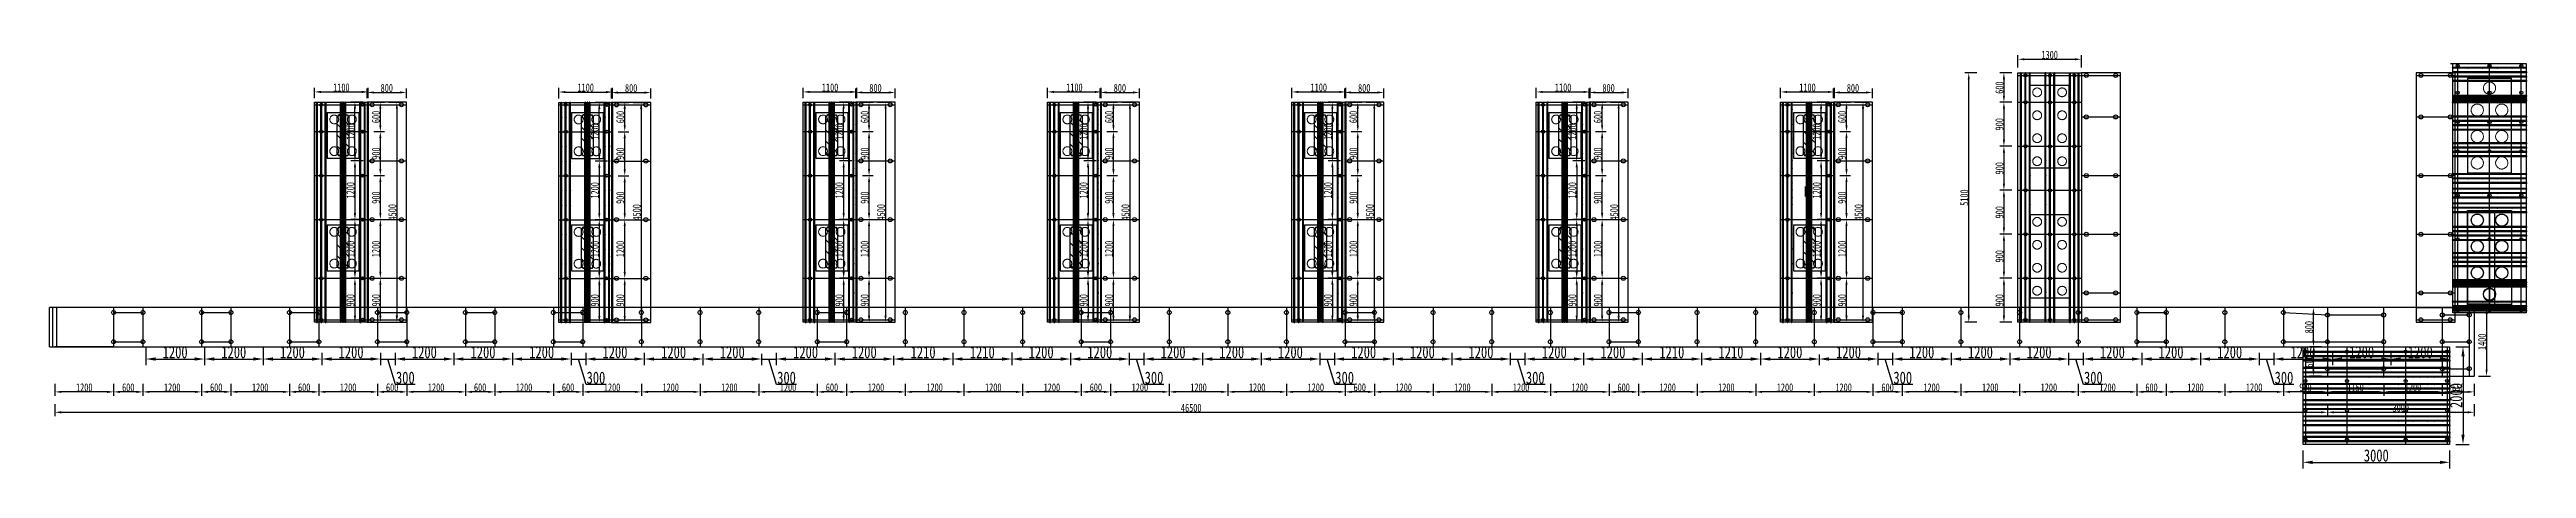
# Model space of a CAD drawing. Extents: x 0 to 558779, y 0 to 2762081.
# Drawn here: x 510658 to 511165, y 2757085 to 2757171 of the extents above; entities that cross this region are included whole.
import ezdxf

# ---------------------------------------------------------------- set-up
doc = ezdxf.new("R2010")
doc.units = 0
doc.header["$LTSCALE"] = 20
doc.header["$PDMODE"] = 34
doc.linetypes.add('CENTER', pattern=[2, 1.25, -0.25, 0.25, -0.25])
doc.linetypes.add('DASHED', pattern=[19.05, 12.7, -6.35])
for name, color, linetype in [('DL-标注', 1, 'Continuous'), ('QL-主线桥位平面', 190, 'Continuous'), ('点划线', 6, 'CENTER'), ('粗实线', 1, 'Continuous'), ('细实线', 8, 'Continuous'), ('设计高-地面高-2022', 7, 'Continuous')]:
    doc.layers.add(name, color=color, linetype=linetype)
for name, color, linetype, lineweight in [('Layer1', 1, 'Continuous', 15), ('Layer3', 6, 'CENTER', 9), ('中心线', 6, 'CENTER', 15), ('构造细实', 5, 'Continuous', 15), ('细虚线', 2, 'DASHED', 15)]:
    doc.layers.add(name, color=color, linetype=linetype, lineweight=lineweight)
doc.styles.add('FS', font='仿宋_GB2312.ttf', dxfattribs={"width": 0.75})
doc.dimstyles.new('100', dxfattribs={"dimtxt": 2.5, "dimasz": 2, "dimexe": 1.25, "dimexo": 1.25, "dimgap": 0.125, "dimtad": 1, "dimdec": 0, "dimlfac": 100, "dimdsep": 46, "dimtxsty": 'FS', "dimcen": 0.001, "dimclrd": 7, "dimclre": 7, "dimclrt": 7, "dimadec": 4, "dimazin": 2, "dimtfac": 1, "dimtdec": 0, "dimtmove": 1, "dimatfit": 2, "dimfxlon": 1, "dimlwd": -1, "dimlwe": -1, "dimarcsym": 0})
doc.dimstyles.new('100-1.5', dxfattribs={"dimscale": 0.66, "dimtxt": 2.5, "dimasz": 2, "dimexe": 1.25, "dimexo": 1.25, "dimgap": 0.125, "dimtad": 1, "dimdec": 0, "dimlfac": 100, "dimdsep": 46, "dimtxsty": 'FS', "dimcen": 0.001, "dimclrd": 3, "dimclre": 3, "dimclrt": 7, "dimadec": 4, "dimazin": 2, "dimtfac": 1, "dimtdec": 0, "dimtmove": 1, "dimatfit": 2, "dimfxlon": 1, "dimlwd": -1, "dimlwe": -1, "dimarcsym": 0})

msp = doc.modelspace()

# ---------------------------------------------------------------- blocks, each defined once
blk = doc.blocks.new('*D1367')
at = {"color": 0}
for p, q in [((518412.61, 2757772.84), (518412.61, 2757774.85)), ((518413.93, 2757774.03), (518419.29, 2757774.03)), ((518420.61, 2757772.84), (518420.61, 2757774.85))]:
    blk.add_line(p, q, dxfattribs=at)
for points in [[(518413.93, 2757774.25), (518413.93, 2757773.81), (518412.61, 2757774.03)], [(518419.29, 2757773.81), (518419.29, 2757774.25), (518420.61, 2757774.03)]]:
    blk.add_solid(points, dxfattribs=at)
at = {"layer": 'DEFPOINTS', "color": 0}
for p in [(518412.61, 2757772.02), (518420.61, 2757774.03), (518420.61, 2757772.02)]:
    blk.add_point(p, dxfattribs=at)
at = {"color": 1, "insert": (518416.61, 2757774.94), "char_height": 1.65, "attachment_point": 5, "style": 'FS'}
blk.add_mtext('800', dxfattribs=at)
blk = doc.blocks.new('*D1368')
at = {"color": 0}
for p, q in [((518411.74, 2757772.02), (518409.26, 2757772.02)), ((518410.09, 2757761.34), (518410.09, 2757770.7)), ((518411.74, 2757760.02), (518409.26, 2757760.02))]:
    blk.add_line(p, q, dxfattribs=at)
for points in [[(518410.31, 2757770.7), (518409.87, 2757770.7), (518410.09, 2757772.02)], [(518409.87, 2757761.34), (518410.31, 2757761.34), (518410.09, 2757760.02)]]:
    blk.add_solid(points, dxfattribs=at)
at = {"layer": 'DEFPOINTS', "color": 0}
for p in [(518410.09, 2757772.02), (518412.61, 2757772.02), (518412.61, 2757760.02)]:
    blk.add_point(p, dxfattribs=at)
at = {"color": 1, "insert": (518409.18, 2757766.02), "char_height": 1.65, "attachment_point": 5, "rotation": 90, "style": 'FS'}
blk.add_mtext('1200', dxfattribs=at)
blk = doc.blocks.new('*D1369')
at = {"color": 0}
for p, q in [((518411.74, 2757760.02), (518409.26, 2757760.02)), ((518410.09, 2757758.7), (518410.09, 2757749.34)), ((518411.74, 2757748.02), (518409.26, 2757748.02))]:
    blk.add_line(p, q, dxfattribs=at)
for points in [[(518410.31, 2757758.7), (518409.87, 2757758.7), (518410.09, 2757760.02)], [(518409.87, 2757749.34), (518410.31, 2757749.34), (518410.09, 2757748.02)]]:
    blk.add_solid(points, dxfattribs=at)
at = {"layer": 'DEFPOINTS', "color": 0}
for p in [(518412.61, 2757760.02), (518410.09, 2757748.02), (518412.61, 2757748.02)]:
    blk.add_point(p, dxfattribs=at)
at = {"color": 1, "insert": (518409.18, 2757754.02), "char_height": 1.65, "attachment_point": 5, "rotation": 90, "style": 'FS'}
blk.add_mtext('1200', dxfattribs=at)
blk = doc.blocks.new('*D1370')
at = {"color": 0}
for p, q in [((518411.74, 2757736.02), (518409.26, 2757736.02)), ((518410.09, 2757734.7), (518410.09, 2757728.34)), ((518411.74, 2757727.02), (518409.26, 2757727.02))]:
    blk.add_line(p, q, dxfattribs=at)
for points in [[(518410.31, 2757734.7), (518409.87, 2757734.7), (518410.09, 2757736.02)], [(518409.87, 2757728.34), (518410.31, 2757728.34), (518410.09, 2757727.02)]]:
    blk.add_solid(points, dxfattribs=at)
at = {"layer": 'DEFPOINTS', "color": 0}
for p in [(518412.61, 2757736.02), (518410.09, 2757727.02), (518412.61, 2757727.02)]:
    blk.add_point(p, dxfattribs=at)
at = {"color": 1, "insert": (518409.18, 2757731.52), "char_height": 1.65, "attachment_point": 5, "rotation": 90, "style": 'FS'}
blk.add_mtext('900', dxfattribs=at)
blk = doc.blocks.new('*D1371')
at = {"color": 0}
for p, q in [((518411.74, 2757748.02), (518409.26, 2757748.02)), ((518410.09, 2757746.7), (518410.09, 2757737.34)), ((518411.74, 2757736.02), (518409.26, 2757736.02))]:
    blk.add_line(p, q, dxfattribs=at)
for points in [[(518410.31, 2757746.7), (518409.87, 2757746.7), (518410.09, 2757748.02)], [(518409.87, 2757737.34), (518410.31, 2757737.34), (518410.09, 2757736.02)]]:
    blk.add_solid(points, dxfattribs=at)
at = {"layer": 'DEFPOINTS', "color": 0}
for p in [(518412.61, 2757748.02), (518410.09, 2757736.02), (518412.61, 2757736.02)]:
    blk.add_point(p, dxfattribs=at)
at = {"color": 1, "insert": (518409.18, 2757742.02), "char_height": 1.65, "attachment_point": 5, "rotation": 90, "style": 'FS'}
blk.add_mtext('1200', dxfattribs=at)
blk = doc.blocks.new('*D1456')
at = {"color": 0}
for p, q in [((518039.16, 2758240.95), (518039.16, 2758238.48)), ((518040.48, 2758239.3), (518044.34, 2758239.3)), ((518045.66, 2758240.95), (518045.66, 2758238.48))]:
    blk.add_line(p, q, dxfattribs=at)
for points in [[(518040.48, 2758239.52), (518040.48, 2758239.08), (518039.16, 2758239.3)], [(518044.34, 2758239.08), (518044.34, 2758239.52), (518045.66, 2758239.3)]]:
    blk.add_solid(points, dxfattribs=at)
at = {"layer": 'DEFPOINTS', "color": 0}
for p in [(518039.16, 2758242.54), (518045.66, 2758242.54), (518045.66, 2758239.3)]:
    blk.add_point(p, dxfattribs=at)
at = {"color": 1, "insert": (518042.41, 2758240.21), "char_height": 1.65, "attachment_point": 5, "style": 'FS'}
blk.add_mtext('650', dxfattribs=at)
blk = doc.blocks.new('*D1457')
at = {"color": 0}
for p, q in [((518027.16, 2758240.95), (518027.16, 2758238.48)), ((518037.84, 2758239.3), (518028.48, 2758239.3)), ((518039.16, 2758240.95), (518039.16, 2758238.48))]:
    blk.add_line(p, q, dxfattribs=at)
for points in [[(518028.48, 2758239.52), (518028.48, 2758239.08), (518027.16, 2758239.3)], [(518037.84, 2758239.08), (518037.84, 2758239.52), (518039.16, 2758239.3)]]:
    blk.add_solid(points, dxfattribs=at)
at = {"layer": 'DEFPOINTS', "color": 0}
for p in [(518027.16, 2758242.54), (518027.16, 2758239.3), (518039.16, 2758242.54)]:
    blk.add_point(p, dxfattribs=at)
at = {"color": 1, "insert": (518033.16, 2758240.21), "char_height": 1.65, "attachment_point": 5, "style": 'FS'}
blk.add_mtext('1200', dxfattribs=at)
blk = doc.blocks.new('*D1458')
at = {"color": 0}
for p, q in [((518015.66, 2758240.95), (518015.66, 2758238.48)), ((518025.84, 2758239.3), (518016.98, 2758239.3)), ((518027.16, 2758240.95), (518027.16, 2758238.48))]:
    blk.add_line(p, q, dxfattribs=at)
for points in [[(518016.98, 2758239.52), (518016.98, 2758239.08), (518015.66, 2758239.3)], [(518025.84, 2758239.08), (518025.84, 2758239.52), (518027.16, 2758239.3)]]:
    blk.add_solid(points, dxfattribs=at)
at = {"layer": 'DEFPOINTS', "color": 0}
for p in [(518015.66, 2758242.54), (518015.66, 2758239.3), (518027.16, 2758242.54)]:
    blk.add_point(p, dxfattribs=at)
at = {"color": 1, "insert": (518021.41, 2758240.21), "char_height": 1.65, "attachment_point": 5, "style": 'FS'}
blk.add_mtext('1150', dxfattribs=at)
blk = doc.blocks.new('*D1459')
at = {"color": 0}
for p, q in [((518014.44, 2758248.54), (518011.96, 2758248.54)), ((518012.79, 2758243.86), (518012.79, 2758247.22)), ((518014.44, 2758242.54), (518011.96, 2758242.54))]:
    blk.add_line(p, q, dxfattribs=at)
for points in [[(518013.01, 2758247.22), (518012.57, 2758247.22), (518012.79, 2758248.54)], [(518012.57, 2758243.86), (518013.01, 2758243.86), (518012.79, 2758242.54)]]:
    blk.add_solid(points, dxfattribs=at)
at = {"layer": 'DEFPOINTS', "color": 0}
for p in [(518012.79, 2758248.54), (518015.66, 2758248.54), (518015.66, 2758242.54)]:
    blk.add_point(p, dxfattribs=at)
at = {"color": 1, "insert": (518011.88, 2758245.54), "char_height": 1.65, "attachment_point": 5, "rotation": 90, "style": 'FS'}
blk.add_mtext('600', dxfattribs=at)
blk = doc.blocks.new('*D1460')
at = {"color": 0}
for p, q in [((518006.66, 2758240.95), (518006.66, 2758238.48)), ((518014.34, 2758239.3), (518007.98, 2758239.3)), ((518015.66, 2758240.95), (518015.66, 2758238.48))]:
    blk.add_line(p, q, dxfattribs=at)
for points in [[(518007.98, 2758239.52), (518007.98, 2758239.08), (518006.66, 2758239.3)], [(518014.34, 2758239.08), (518014.34, 2758239.52), (518015.66, 2758239.3)]]:
    blk.add_solid(points, dxfattribs=at)
at = {"layer": 'DEFPOINTS', "color": 0}
for p in [(518006.66, 2758248.54), (518015.66, 2758248.54), (518006.66, 2758239.3)]:
    blk.add_point(p, dxfattribs=at)
at = {"color": 1, "insert": (518011.16, 2758240.21), "char_height": 1.65, "attachment_point": 5, "style": 'FS'}
blk.add_mtext('900', dxfattribs=at)
blk = doc.blocks.new('*D1461')
at = {"color": 0}
for p, q in [((517994.66, 2758240.95), (517994.66, 2758238.48)), ((518005.34, 2758239.3), (517995.98, 2758239.3)), ((518006.66, 2758240.95), (518006.66, 2758238.48))]:
    blk.add_line(p, q, dxfattribs=at)
for points in [[(517995.98, 2758239.52), (517995.98, 2758239.08), (517994.66, 2758239.3)], [(518005.34, 2758239.08), (518005.34, 2758239.52), (518006.66, 2758239.3)]]:
    blk.add_solid(points, dxfattribs=at)
at = {"layer": 'DEFPOINTS', "color": 0}
for p in [(517994.66, 2758248.54), (518006.66, 2758248.54), (517994.66, 2758239.3)]:
    blk.add_point(p, dxfattribs=at)
at = {"color": 1, "insert": (518000.66, 2758240.21), "char_height": 1.65, "attachment_point": 5, "style": 'FS'}
blk.add_mtext('1200', dxfattribs=at)
blk = doc.blocks.new('*D1462')
at = {"color": 0}
for p, q in [((517982.66, 2758240.95), (517982.66, 2758238.48)), ((517993.34, 2758239.3), (517983.98, 2758239.3)), ((517994.66, 2758240.95), (517994.66, 2758238.48))]:
    blk.add_line(p, q, dxfattribs=at)
for points in [[(517983.98, 2758239.52), (517983.98, 2758239.08), (517982.66, 2758239.3)], [(517993.34, 2758239.08), (517993.34, 2758239.52), (517994.66, 2758239.3)]]:
    blk.add_solid(points, dxfattribs=at)
at = {"layer": 'DEFPOINTS', "color": 0}
for p in [(517982.66, 2758248.54), (517994.66, 2758248.54), (517982.66, 2758239.3)]:
    blk.add_point(p, dxfattribs=at)
at = {"color": 1, "insert": (517988.66, 2758240.21), "char_height": 1.65, "attachment_point": 5, "style": 'FS'}
blk.add_mtext('1200', dxfattribs=at)
blk = doc.blocks.new('*D1463')
at = {"color": 0}
for p, q in [((517976.66, 2758240.95), (517976.66, 2758238.48)), ((517981.34, 2758239.3), (517977.98, 2758239.3)), ((517982.66, 2758240.95), (517982.66, 2758238.48))]:
    blk.add_line(p, q, dxfattribs=at)
for points in [[(517977.98, 2758239.52), (517977.98, 2758239.08), (517976.66, 2758239.3)], [(517981.34, 2758239.08), (517981.34, 2758239.52), (517982.66, 2758239.3)]]:
    blk.add_solid(points, dxfattribs=at)
at = {"layer": 'DEFPOINTS', "color": 0}
for p in [(517976.66, 2758248.54), (517982.66, 2758248.54), (517976.66, 2758239.3)]:
    blk.add_point(p, dxfattribs=at)
at = {"color": 1, "insert": (517979.66, 2758240.21), "char_height": 1.65, "attachment_point": 5, "style": 'FS'}
blk.add_mtext('600', dxfattribs=at)
blk = doc.blocks.new('*D1464')
at = {"color": 0}
for p, q in [((517964.66, 2758240.95), (517964.66, 2758238.48)), ((517975.34, 2758239.3), (517965.98, 2758239.3)), ((517976.66, 2758240.95), (517976.66, 2758238.48))]:
    blk.add_line(p, q, dxfattribs=at)
for points in [[(517965.98, 2758239.52), (517965.98, 2758239.08), (517964.66, 2758239.3)], [(517975.34, 2758239.08), (517975.34, 2758239.52), (517976.66, 2758239.3)]]:
    blk.add_solid(points, dxfattribs=at)
at = {"layer": 'DEFPOINTS', "color": 0}
for p in [(517964.66, 2758248.54), (517976.66, 2758248.54), (517964.66, 2758239.3)]:
    blk.add_point(p, dxfattribs=at)
at = {"color": 1, "insert": (517970.66, 2758240.21), "char_height": 1.65, "attachment_point": 5, "style": 'FS'}
blk.add_mtext('1200', dxfattribs=at)
blk = doc.blocks.new('*D1465')
at = {"color": 0}
for p, q in [((517952.66, 2758240.95), (517952.66, 2758238.48)), ((517963.34, 2758239.3), (517953.98, 2758239.3)), ((517964.66, 2758240.95), (517964.66, 2758238.48))]:
    blk.add_line(p, q, dxfattribs=at)
for points in [[(517953.98, 2758239.52), (517953.98, 2758239.08), (517952.66, 2758239.3)], [(517963.34, 2758239.08), (517963.34, 2758239.52), (517964.66, 2758239.3)]]:
    blk.add_solid(points, dxfattribs=at)
at = {"layer": 'DEFPOINTS', "color": 0}
for p in [(517952.66, 2758248.54), (517964.66, 2758248.54), (517952.66, 2758239.3)]:
    blk.add_point(p, dxfattribs=at)
at = {"color": 1, "insert": (517958.66, 2758240.21), "char_height": 1.65, "attachment_point": 5, "style": 'FS'}
blk.add_mtext('1200', dxfattribs=at)
blk = doc.blocks.new('*D1466')
at = {"color": 0}
for p, q in [((517940.66, 2758240.95), (517940.66, 2758238.48)), ((517951.34, 2758239.3), (517941.98, 2758239.3)), ((517952.66, 2758240.95), (517952.66, 2758238.48))]:
    blk.add_line(p, q, dxfattribs=at)
for points in [[(517941.98, 2758239.52), (517941.98, 2758239.08), (517940.66, 2758239.3)], [(517951.34, 2758239.08), (517951.34, 2758239.52), (517952.66, 2758239.3)]]:
    blk.add_solid(points, dxfattribs=at)
at = {"layer": 'DEFPOINTS', "color": 0}
for p in [(517940.66, 2758248.54), (517952.66, 2758248.54), (517940.66, 2758239.3)]:
    blk.add_point(p, dxfattribs=at)
at = {"color": 1, "insert": (517946.66, 2758240.21), "char_height": 1.65, "attachment_point": 5, "style": 'FS'}
blk.add_mtext('1200', dxfattribs=at)
blk = doc.blocks.new('*D1467')
at = {"color": 0}
for p, q in [((517928.66, 2758240.95), (517928.66, 2758238.48)), ((517939.34, 2758239.3), (517929.98, 2758239.3)), ((517940.66, 2758240.95), (517940.66, 2758238.48))]:
    blk.add_line(p, q, dxfattribs=at)
for points in [[(517929.98, 2758239.52), (517929.98, 2758239.08), (517928.66, 2758239.3)], [(517939.34, 2758239.08), (517939.34, 2758239.52), (517940.66, 2758239.3)]]:
    blk.add_solid(points, dxfattribs=at)
at = {"layer": 'DEFPOINTS', "color": 0}
for p in [(517928.66, 2758248.54), (517940.66, 2758248.54), (517928.66, 2758239.3)]:
    blk.add_point(p, dxfattribs=at)
at = {"color": 1, "insert": (517934.66, 2758240.21), "char_height": 1.65, "attachment_point": 5, "style": 'FS'}
blk.add_mtext('1200', dxfattribs=at)
blk = doc.blocks.new('*D1468')
at = {"color": 0}
for p, q in [((517922.66, 2758240.95), (517922.66, 2758238.48)), ((517927.34, 2758239.3), (517923.98, 2758239.3)), ((517928.66, 2758240.95), (517928.66, 2758238.48))]:
    blk.add_line(p, q, dxfattribs=at)
for points in [[(517923.98, 2758239.52), (517923.98, 2758239.08), (517922.66, 2758239.3)], [(517927.34, 2758239.08), (517927.34, 2758239.52), (517928.66, 2758239.3)]]:
    blk.add_solid(points, dxfattribs=at)
at = {"layer": 'DEFPOINTS', "color": 0}
for p in [(517922.66, 2758248.54), (517928.66, 2758248.54), (517922.66, 2758239.3)]:
    blk.add_point(p, dxfattribs=at)
at = {"color": 1, "insert": (517925.66, 2758240.21), "char_height": 1.65, "attachment_point": 5, "style": 'FS'}
blk.add_mtext('600', dxfattribs=at)
blk = doc.blocks.new('*D1469')
at = {"color": 0}
for p, q in [((517910.66, 2758240.95), (517910.66, 2758238.48)), ((517921.34, 2758239.3), (517911.98, 2758239.3)), ((517922.66, 2758240.95), (517922.66, 2758238.48))]:
    blk.add_line(p, q, dxfattribs=at)
for points in [[(517911.98, 2758239.52), (517911.98, 2758239.08), (517910.66, 2758239.3)], [(517921.34, 2758239.08), (517921.34, 2758239.52), (517922.66, 2758239.3)]]:
    blk.add_solid(points, dxfattribs=at)
at = {"layer": 'DEFPOINTS', "color": 0}
for p in [(517910.66, 2758248.54), (517922.66, 2758248.54), (517910.66, 2758239.3)]:
    blk.add_point(p, dxfattribs=at)
at = {"color": 1, "insert": (517916.66, 2758240.21), "char_height": 1.65, "attachment_point": 5, "style": 'FS'}
blk.add_mtext('1200', dxfattribs=at)
blk = doc.blocks.new('*D1470')
at = {"color": 0}
for p, q in [((517898.66, 2758240.95), (517898.66, 2758238.48)), ((517909.34, 2758239.3), (517899.98, 2758239.3)), ((517910.66, 2758240.95), (517910.66, 2758238.48))]:
    blk.add_line(p, q, dxfattribs=at)
for points in [[(517899.98, 2758239.52), (517899.98, 2758239.08), (517898.66, 2758239.3)], [(517909.34, 2758239.08), (517909.34, 2758239.52), (517910.66, 2758239.3)]]:
    blk.add_solid(points, dxfattribs=at)
at = {"layer": 'DEFPOINTS', "color": 0}
for p in [(517898.66, 2758248.54), (517910.66, 2758248.54), (517898.66, 2758239.3)]:
    blk.add_point(p, dxfattribs=at)
at = {"color": 1, "insert": (517904.66, 2758240.21), "char_height": 1.65, "attachment_point": 5, "style": 'FS'}
blk.add_mtext('1200', dxfattribs=at)
blk = doc.blocks.new('*D1471')
at = {"color": 0}
for p, q in [((517886.66, 2758240.95), (517886.66, 2758238.48)), ((517897.34, 2758239.3), (517887.98, 2758239.3)), ((517898.66, 2758240.95), (517898.66, 2758238.48))]:
    blk.add_line(p, q, dxfattribs=at)
for points in [[(517887.98, 2758239.52), (517887.98, 2758239.08), (517886.66, 2758239.3)], [(517897.34, 2758239.08), (517897.34, 2758239.52), (517898.66, 2758239.3)]]:
    blk.add_solid(points, dxfattribs=at)
at = {"layer": 'DEFPOINTS', "color": 0}
for p in [(517886.66, 2758248.54), (517898.66, 2758248.54), (517886.66, 2758239.3)]:
    blk.add_point(p, dxfattribs=at)
at = {"color": 1, "insert": (517892.66, 2758240.21), "char_height": 1.65, "attachment_point": 5, "style": 'FS'}
blk.add_mtext('1200', dxfattribs=at)
blk = doc.blocks.new('*D1472')
at = {"color": 0}
for p, q in [((517874.66, 2758240.95), (517874.66, 2758238.48)), ((517885.34, 2758239.3), (517875.98, 2758239.3)), ((517886.66, 2758240.95), (517886.66, 2758238.48))]:
    blk.add_line(p, q, dxfattribs=at)
for points in [[(517875.98, 2758239.52), (517875.98, 2758239.08), (517874.66, 2758239.3)], [(517885.34, 2758239.08), (517885.34, 2758239.52), (517886.66, 2758239.3)]]:
    blk.add_solid(points, dxfattribs=at)
at = {"layer": 'DEFPOINTS', "color": 0}
for p in [(517874.66, 2758248.54), (517886.66, 2758248.54), (517874.66, 2758239.3)]:
    blk.add_point(p, dxfattribs=at)
at = {"color": 1, "insert": (517880.66, 2758240.21), "char_height": 1.65, "attachment_point": 5, "style": 'FS'}
blk.add_mtext('1200', dxfattribs=at)
blk = doc.blocks.new('*D1473')
at = {"color": 0}
for p, q in [((517868.66, 2758240.95), (517868.66, 2758238.48)), ((517873.34, 2758239.3), (517869.98, 2758239.3)), ((517874.66, 2758240.95), (517874.66, 2758238.48))]:
    blk.add_line(p, q, dxfattribs=at)
for points in [[(517869.98, 2758239.52), (517869.98, 2758239.08), (517868.66, 2758239.3)], [(517873.34, 2758239.08), (517873.34, 2758239.52), (517874.66, 2758239.3)]]:
    blk.add_solid(points, dxfattribs=at)
at = {"layer": 'DEFPOINTS', "color": 0}
for p in [(517868.66, 2758248.54), (517874.66, 2758248.54), (517868.66, 2758239.3)]:
    blk.add_point(p, dxfattribs=at)
at = {"color": 1, "insert": (517871.66, 2758240.21), "char_height": 1.65, "attachment_point": 5, "style": 'FS'}
blk.add_mtext('600', dxfattribs=at)
blk = doc.blocks.new('*D1474')
at = {"color": 0}
for p, q in [((517856.66, 2758240.95), (517856.66, 2758238.48)), ((517867.34, 2758239.3), (517857.98, 2758239.3)), ((517868.66, 2758240.95), (517868.66, 2758238.48))]:
    blk.add_line(p, q, dxfattribs=at)
for points in [[(517857.98, 2758239.52), (517857.98, 2758239.08), (517856.66, 2758239.3)], [(517867.34, 2758239.08), (517867.34, 2758239.52), (517868.66, 2758239.3)]]:
    blk.add_solid(points, dxfattribs=at)
at = {"layer": 'DEFPOINTS', "color": 0}
for p in [(517856.66, 2758248.54), (517868.66, 2758248.54), (517856.66, 2758239.3)]:
    blk.add_point(p, dxfattribs=at)
at = {"color": 1, "insert": (517862.66, 2758240.21), "char_height": 1.65, "attachment_point": 5, "style": 'FS'}
blk.add_mtext('1200', dxfattribs=at)
blk = doc.blocks.new('*D1475')
at = {"color": 0}
for p, q in [((517844.66, 2758240.95), (517844.66, 2758238.48)), ((517855.34, 2758239.3), (517845.98, 2758239.3)), ((517856.66, 2758240.95), (517856.66, 2758238.48))]:
    blk.add_line(p, q, dxfattribs=at)
for points in [[(517845.98, 2758239.52), (517845.98, 2758239.08), (517844.66, 2758239.3)], [(517855.34, 2758239.08), (517855.34, 2758239.52), (517856.66, 2758239.3)]]:
    blk.add_solid(points, dxfattribs=at)
at = {"layer": 'DEFPOINTS', "color": 0}
for p in [(517844.66, 2758248.54), (517856.66, 2758248.54), (517844.66, 2758239.3)]:
    blk.add_point(p, dxfattribs=at)
at = {"color": 1, "insert": (517850.66, 2758240.21), "char_height": 1.65, "attachment_point": 5, "style": 'FS'}
blk.add_mtext('1200', dxfattribs=at)
blk = doc.blocks.new('*D1476')
at = {"color": 0}
for p, q in [((517832.66, 2758240.95), (517832.66, 2758238.48)), ((517843.34, 2758239.3), (517833.98, 2758239.3)), ((517844.66, 2758240.95), (517844.66, 2758238.48))]:
    blk.add_line(p, q, dxfattribs=at)
for points in [[(517833.98, 2758239.52), (517833.98, 2758239.08), (517832.66, 2758239.3)], [(517843.34, 2758239.08), (517843.34, 2758239.52), (517844.66, 2758239.3)]]:
    blk.add_solid(points, dxfattribs=at)
at = {"layer": 'DEFPOINTS', "color": 0}
for p in [(517832.66, 2758248.54), (517844.66, 2758248.54), (517832.66, 2758239.3)]:
    blk.add_point(p, dxfattribs=at)
at = {"color": 1, "insert": (517838.66, 2758240.21), "char_height": 1.65, "attachment_point": 5, "style": 'FS'}
blk.add_mtext('1200', dxfattribs=at)
blk = doc.blocks.new('*D1477')
at = {"color": 0}
for p, q in [((517820.66, 2758240.95), (517820.66, 2758238.48)), ((517831.34, 2758239.3), (517821.98, 2758239.3)), ((517832.66, 2758240.95), (517832.66, 2758238.48))]:
    blk.add_line(p, q, dxfattribs=at)
for points in [[(517821.98, 2758239.52), (517821.98, 2758239.08), (517820.66, 2758239.3)], [(517831.34, 2758239.08), (517831.34, 2758239.52), (517832.66, 2758239.3)]]:
    blk.add_solid(points, dxfattribs=at)
at = {"layer": 'DEFPOINTS', "color": 0}
for p in [(517820.66, 2758248.54), (517832.66, 2758248.54), (517820.66, 2758239.3)]:
    blk.add_point(p, dxfattribs=at)
at = {"color": 1, "insert": (517826.66, 2758240.21), "char_height": 1.65, "attachment_point": 5, "style": 'FS'}
blk.add_mtext('1200', dxfattribs=at)
blk = doc.blocks.new('*D1478')
at = {"color": 0}
for p, q in [((517814.66, 2758240.95), (517814.66, 2758238.48)), ((517819.34, 2758239.3), (517815.98, 2758239.3)), ((517820.66, 2758240.95), (517820.66, 2758238.48))]:
    blk.add_line(p, q, dxfattribs=at)
for points in [[(517815.98, 2758239.52), (517815.98, 2758239.08), (517814.66, 2758239.3)], [(517819.34, 2758239.08), (517819.34, 2758239.52), (517820.66, 2758239.3)]]:
    blk.add_solid(points, dxfattribs=at)
at = {"layer": 'DEFPOINTS', "color": 0}
for p in [(517814.66, 2758248.54), (517820.66, 2758248.54), (517814.66, 2758239.3)]:
    blk.add_point(p, dxfattribs=at)
at = {"color": 1, "insert": (517817.66, 2758240.21), "char_height": 1.65, "attachment_point": 5, "style": 'FS'}
blk.add_mtext('600', dxfattribs=at)
blk = doc.blocks.new('*D1479')
at = {"color": 0}
for p, q in [((517802.66, 2758240.95), (517802.66, 2758238.48)), ((517813.34, 2758239.3), (517803.98, 2758239.3)), ((517814.66, 2758240.95), (517814.66, 2758238.48))]:
    blk.add_line(p, q, dxfattribs=at)
for points in [[(517803.98, 2758239.52), (517803.98, 2758239.08), (517802.66, 2758239.3)], [(517813.34, 2758239.08), (517813.34, 2758239.52), (517814.66, 2758239.3)]]:
    blk.add_solid(points, dxfattribs=at)
at = {"layer": 'DEFPOINTS', "color": 0}
for p in [(517802.66, 2758248.54), (517814.66, 2758248.54), (517802.66, 2758239.3)]:
    blk.add_point(p, dxfattribs=at)
at = {"color": 1, "insert": (517808.66, 2758240.21), "char_height": 1.65, "attachment_point": 5, "style": 'FS'}
blk.add_mtext('1200', dxfattribs=at)
blk = doc.blocks.new('*D1480')
at = {"color": 0}
for p, q in [((517790.66, 2758240.95), (517790.66, 2758238.48)), ((517801.34, 2758239.3), (517791.98, 2758239.3)), ((517802.66, 2758240.95), (517802.66, 2758238.48))]:
    blk.add_line(p, q, dxfattribs=at)
for points in [[(517791.98, 2758239.52), (517791.98, 2758239.08), (517790.66, 2758239.3)], [(517801.34, 2758239.08), (517801.34, 2758239.52), (517802.66, 2758239.3)]]:
    blk.add_solid(points, dxfattribs=at)
at = {"layer": 'DEFPOINTS', "color": 0}
for p in [(517790.66, 2758248.54), (517802.66, 2758248.54), (517790.66, 2758239.3)]:
    blk.add_point(p, dxfattribs=at)
at = {"color": 1, "insert": (517796.66, 2758240.21), "char_height": 1.65, "attachment_point": 5, "style": 'FS'}
blk.add_mtext('1200', dxfattribs=at)
blk = doc.blocks.new('*D1481')
at = {"color": 0}
for p, q in [((517778.66, 2758240.95), (517778.66, 2758238.48)), ((517789.34, 2758239.3), (517779.98, 2758239.3)), ((517790.66, 2758240.95), (517790.66, 2758238.48))]:
    blk.add_line(p, q, dxfattribs=at)
for points in [[(517779.98, 2758239.52), (517779.98, 2758239.08), (517778.66, 2758239.3)], [(517789.34, 2758239.08), (517789.34, 2758239.52), (517790.66, 2758239.3)]]:
    blk.add_solid(points, dxfattribs=at)
at = {"layer": 'DEFPOINTS', "color": 0}
for p in [(517778.66, 2758248.54), (517790.66, 2758248.54), (517778.66, 2758239.3)]:
    blk.add_point(p, dxfattribs=at)
at = {"color": 1, "insert": (517784.66, 2758240.21), "char_height": 1.65, "attachment_point": 5, "style": 'FS'}
blk.add_mtext('1200', dxfattribs=at)
blk = doc.blocks.new('*D1482')
at = {"color": 0}
for p, q in [((517766.66, 2758240.95), (517766.66, 2758238.48)), ((517777.34, 2758239.3), (517767.98, 2758239.3)), ((517778.66, 2758240.95), (517778.66, 2758238.48))]:
    blk.add_line(p, q, dxfattribs=at)
for points in [[(517767.98, 2758239.52), (517767.98, 2758239.08), (517766.66, 2758239.3)], [(517777.34, 2758239.08), (517777.34, 2758239.52), (517778.66, 2758239.3)]]:
    blk.add_solid(points, dxfattribs=at)
at = {"layer": 'DEFPOINTS', "color": 0}
for p in [(517766.66, 2758248.54), (517778.66, 2758248.54), (517766.66, 2758239.3)]:
    blk.add_point(p, dxfattribs=at)
at = {"color": 1, "insert": (517772.66, 2758240.21), "char_height": 1.65, "attachment_point": 5, "style": 'FS'}
blk.add_mtext('1200', dxfattribs=at)
blk = doc.blocks.new('*D1483')
at = {"color": 0}
for p, q in [((517760.66, 2758240.95), (517760.66, 2758238.48)), ((517765.34, 2758239.3), (517761.98, 2758239.3)), ((517766.66, 2758240.95), (517766.66, 2758238.48))]:
    blk.add_line(p, q, dxfattribs=at)
for points in [[(517761.98, 2758239.52), (517761.98, 2758239.08), (517760.66, 2758239.3)], [(517765.34, 2758239.08), (517765.34, 2758239.52), (517766.66, 2758239.3)]]:
    blk.add_solid(points, dxfattribs=at)
at = {"layer": 'DEFPOINTS', "color": 0}
for p in [(517760.66, 2758248.54), (517766.66, 2758248.54), (517760.66, 2758239.3)]:
    blk.add_point(p, dxfattribs=at)
at = {"color": 1, "insert": (517763.66, 2758240.21), "char_height": 1.65, "attachment_point": 5, "style": 'FS'}
blk.add_mtext('600', dxfattribs=at)
blk = doc.blocks.new('*D1484')
at = {"color": 0}
for p, q in [((517748.66, 2758240.95), (517748.66, 2758238.48)), ((517759.34, 2758239.3), (517749.98, 2758239.3)), ((517760.66, 2758240.95), (517760.66, 2758238.48))]:
    blk.add_line(p, q, dxfattribs=at)
for points in [[(517749.98, 2758239.52), (517749.98, 2758239.08), (517748.66, 2758239.3)], [(517759.34, 2758239.08), (517759.34, 2758239.52), (517760.66, 2758239.3)]]:
    blk.add_solid(points, dxfattribs=at)
at = {"layer": 'DEFPOINTS', "color": 0}
for p in [(517748.66, 2758248.54), (517760.66, 2758248.54), (517748.66, 2758239.3)]:
    blk.add_point(p, dxfattribs=at)
at = {"color": 1, "insert": (517754.66, 2758240.21), "char_height": 1.65, "attachment_point": 5, "style": 'FS'}
blk.add_mtext('1200', dxfattribs=at)
blk = doc.blocks.new('*D1485')
at = {"color": 0}
for p, q in [((517736.66, 2758240.95), (517736.66, 2758238.48)), ((517747.34, 2758239.3), (517737.98, 2758239.3)), ((517748.66, 2758240.95), (517748.66, 2758238.48))]:
    blk.add_line(p, q, dxfattribs=at)
for points in [[(517737.98, 2758239.52), (517737.98, 2758239.08), (517736.66, 2758239.3)], [(517747.34, 2758239.08), (517747.34, 2758239.52), (517748.66, 2758239.3)]]:
    blk.add_solid(points, dxfattribs=at)
at = {"layer": 'DEFPOINTS', "color": 0}
for p in [(517736.66, 2758248.54), (517748.66, 2758248.54), (517736.66, 2758239.3)]:
    blk.add_point(p, dxfattribs=at)
at = {"color": 1, "insert": (517742.66, 2758240.21), "char_height": 1.65, "attachment_point": 5, "style": 'FS'}
blk.add_mtext('1200', dxfattribs=at)
blk = doc.blocks.new('*D1486')
at = {"color": 0}
for p, q in [((517724.66, 2758240.95), (517724.66, 2758238.48)), ((517735.34, 2758239.3), (517725.98, 2758239.3)), ((517736.66, 2758240.95), (517736.66, 2758238.48))]:
    blk.add_line(p, q, dxfattribs=at)
for points in [[(517725.98, 2758239.52), (517725.98, 2758239.08), (517724.66, 2758239.3)], [(517735.34, 2758239.08), (517735.34, 2758239.52), (517736.66, 2758239.3)]]:
    blk.add_solid(points, dxfattribs=at)
at = {"layer": 'DEFPOINTS', "color": 0}
for p in [(517724.66, 2758248.54), (517736.66, 2758248.54), (517724.66, 2758239.3)]:
    blk.add_point(p, dxfattribs=at)
at = {"color": 1, "insert": (517730.66, 2758240.21), "char_height": 1.65, "attachment_point": 5, "style": 'FS'}
blk.add_mtext('1200', dxfattribs=at)
blk = doc.blocks.new('*D1487')
at = {"color": 0}
for p, q in [((517712.66, 2758240.95), (517712.66, 2758238.48)), ((517723.34, 2758239.3), (517713.98, 2758239.3)), ((517724.66, 2758240.95), (517724.66, 2758238.48))]:
    blk.add_line(p, q, dxfattribs=at)
for points in [[(517713.98, 2758239.52), (517713.98, 2758239.08), (517712.66, 2758239.3)], [(517723.34, 2758239.08), (517723.34, 2758239.52), (517724.66, 2758239.3)]]:
    blk.add_solid(points, dxfattribs=at)
at = {"layer": 'DEFPOINTS', "color": 0}
for p in [(517712.66, 2758248.54), (517724.66, 2758248.54), (517712.66, 2758239.3)]:
    blk.add_point(p, dxfattribs=at)
at = {"color": 1, "insert": (517718.66, 2758240.21), "char_height": 1.65, "attachment_point": 5, "style": 'FS'}
blk.add_mtext('1200', dxfattribs=at)
blk = doc.blocks.new('*D1488')
at = {"color": 0}
for p, q in [((517706.66, 2758240.95), (517706.66, 2758238.48)), ((517711.34, 2758239.3), (517707.98, 2758239.3)), ((517712.66, 2758240.95), (517712.66, 2758238.48))]:
    blk.add_line(p, q, dxfattribs=at)
for points in [[(517707.98, 2758239.52), (517707.98, 2758239.08), (517706.66, 2758239.3)], [(517711.34, 2758239.08), (517711.34, 2758239.52), (517712.66, 2758239.3)]]:
    blk.add_solid(points, dxfattribs=at)
at = {"layer": 'DEFPOINTS', "color": 0}
for p in [(517706.66, 2758248.54), (517712.66, 2758248.54), (517706.66, 2758239.3)]:
    blk.add_point(p, dxfattribs=at)
at = {"color": 1, "insert": (517709.66, 2758240.21), "char_height": 1.65, "attachment_point": 5, "style": 'FS'}
blk.add_mtext('600', dxfattribs=at)
blk = doc.blocks.new('*D1489')
at = {"color": 0}
for p, q in [((517694.66, 2758240.95), (517694.66, 2758238.48)), ((517705.34, 2758239.3), (517695.98, 2758239.3)), ((517706.66, 2758240.95), (517706.66, 2758238.48))]:
    blk.add_line(p, q, dxfattribs=at)
for points in [[(517695.98, 2758239.52), (517695.98, 2758239.08), (517694.66, 2758239.3)], [(517705.34, 2758239.08), (517705.34, 2758239.52), (517706.66, 2758239.3)]]:
    blk.add_solid(points, dxfattribs=at)
at = {"layer": 'DEFPOINTS', "color": 0}
for p in [(517694.66, 2758248.54), (517706.66, 2758248.54), (517694.66, 2758239.3)]:
    blk.add_point(p, dxfattribs=at)
at = {"color": 1, "insert": (517700.66, 2758240.21), "char_height": 1.65, "attachment_point": 5, "style": 'FS'}
blk.add_mtext('1200', dxfattribs=at)
blk = doc.blocks.new('*D1490')
at = {"color": 0}
for p, q in [((517682.66, 2758240.95), (517682.66, 2758238.48)), ((517693.34, 2758239.3), (517683.98, 2758239.3)), ((517694.66, 2758240.95), (517694.66, 2758238.48))]:
    blk.add_line(p, q, dxfattribs=at)
for points in [[(517683.98, 2758239.52), (517683.98, 2758239.08), (517682.66, 2758239.3)], [(517693.34, 2758239.08), (517693.34, 2758239.52), (517694.66, 2758239.3)]]:
    blk.add_solid(points, dxfattribs=at)
at = {"layer": 'DEFPOINTS', "color": 0}
for p in [(517682.66, 2758248.54), (517694.66, 2758248.54), (517682.66, 2758239.3)]:
    blk.add_point(p, dxfattribs=at)
at = {"color": 1, "insert": (517688.66, 2758240.21), "char_height": 1.65, "attachment_point": 5, "style": 'FS'}
blk.add_mtext('1200', dxfattribs=at)
blk = doc.blocks.new('*D1491')
at = {"color": 0}
for p, q in [((517670.66, 2758240.95), (517670.66, 2758238.48)), ((517681.34, 2758239.3), (517671.98, 2758239.3)), ((517682.66, 2758240.95), (517682.66, 2758238.48))]:
    blk.add_line(p, q, dxfattribs=at)
for points in [[(517671.98, 2758239.52), (517671.98, 2758239.08), (517670.66, 2758239.3)], [(517681.34, 2758239.08), (517681.34, 2758239.52), (517682.66, 2758239.3)]]:
    blk.add_solid(points, dxfattribs=at)
at = {"layer": 'DEFPOINTS', "color": 0}
for p in [(517670.66, 2758248.54), (517682.66, 2758248.54), (517670.66, 2758239.3)]:
    blk.add_point(p, dxfattribs=at)
at = {"color": 1, "insert": (517676.66, 2758240.21), "char_height": 1.65, "attachment_point": 5, "style": 'FS'}
blk.add_mtext('1200', dxfattribs=at)
blk = doc.blocks.new('*D1492')
at = {"color": 0}
for p, q in [((517658.66, 2758240.95), (517658.66, 2758238.48)), ((517669.34, 2758239.3), (517659.98, 2758239.3)), ((517670.66, 2758240.95), (517670.66, 2758238.48))]:
    blk.add_line(p, q, dxfattribs=at)
for points in [[(517659.98, 2758239.52), (517659.98, 2758239.08), (517658.66, 2758239.3)], [(517669.34, 2758239.08), (517669.34, 2758239.52), (517670.66, 2758239.3)]]:
    blk.add_solid(points, dxfattribs=at)
at = {"layer": 'DEFPOINTS', "color": 0}
for p in [(517658.66, 2758248.54), (517670.66, 2758248.54), (517658.66, 2758239.3)]:
    blk.add_point(p, dxfattribs=at)
at = {"color": 1, "insert": (517664.66, 2758240.21), "char_height": 1.65, "attachment_point": 5, "style": 'FS'}
blk.add_mtext('1200', dxfattribs=at)
blk = doc.blocks.new('*D1493')
at = {"color": 0}
for p, q in [((517652.66, 2758240.95), (517652.66, 2758238.48)), ((517657.34, 2758239.3), (517653.98, 2758239.3)), ((517658.66, 2758240.95), (517658.66, 2758238.48))]:
    blk.add_line(p, q, dxfattribs=at)
for points in [[(517653.98, 2758239.52), (517653.98, 2758239.08), (517652.66, 2758239.3)], [(517657.34, 2758239.08), (517657.34, 2758239.52), (517658.66, 2758239.3)]]:
    blk.add_solid(points, dxfattribs=at)
at = {"layer": 'DEFPOINTS', "color": 0}
for p in [(517652.66, 2758248.54), (517658.66, 2758248.54), (517652.66, 2758239.3)]:
    blk.add_point(p, dxfattribs=at)
at = {"color": 1, "insert": (517655.66, 2758240.21), "char_height": 1.65, "attachment_point": 5, "style": 'FS'}
blk.add_mtext('600', dxfattribs=at)
blk = doc.blocks.new('*D1494')
at = {"color": 0}
for p, q in [((517640.66, 2758240.95), (517640.66, 2758238.48)), ((517651.34, 2758239.3), (517641.98, 2758239.3)), ((517652.66, 2758240.95), (517652.66, 2758238.48))]:
    blk.add_line(p, q, dxfattribs=at)
for points in [[(517641.98, 2758239.52), (517641.98, 2758239.08), (517640.66, 2758239.3)], [(517651.34, 2758239.08), (517651.34, 2758239.52), (517652.66, 2758239.3)]]:
    blk.add_solid(points, dxfattribs=at)
at = {"layer": 'DEFPOINTS', "color": 0}
for p in [(517640.66, 2758248.54), (517652.66, 2758248.54), (517640.66, 2758239.3)]:
    blk.add_point(p, dxfattribs=at)
at = {"color": 1, "insert": (517646.66, 2758240.21), "char_height": 1.65, "attachment_point": 5, "style": 'FS'}
blk.add_mtext('1200', dxfattribs=at)
blk = doc.blocks.new('*D1495')
at = {"color": 0}
for p, q in [((517634.66, 2758240.95), (517634.66, 2758238.48)), ((517639.34, 2758239.3), (517635.98, 2758239.3)), ((517640.66, 2758240.95), (517640.66, 2758238.48))]:
    blk.add_line(p, q, dxfattribs=at)
for points in [[(517635.98, 2758239.52), (517635.98, 2758239.08), (517634.66, 2758239.3)], [(517639.34, 2758239.08), (517639.34, 2758239.52), (517640.66, 2758239.3)]]:
    blk.add_solid(points, dxfattribs=at)
at = {"layer": 'DEFPOINTS', "color": 0}
for p in [(517634.66, 2758248.54), (517640.66, 2758248.54), (517634.66, 2758239.3)]:
    blk.add_point(p, dxfattribs=at)
at = {"color": 1, "insert": (517637.66, 2758240.21), "char_height": 1.65, "attachment_point": 5, "style": 'FS'}
blk.add_mtext('600', dxfattribs=at)
blk = doc.blocks.new('*D1496')
at = {"color": 0}
for p, q in [((517622.66, 2758240.95), (517622.66, 2758238.48)), ((517633.34, 2758239.3), (517623.98, 2758239.3)), ((517634.66, 2758240.95), (517634.66, 2758238.48))]:
    blk.add_line(p, q, dxfattribs=at)
for points in [[(517623.98, 2758239.52), (517623.98, 2758239.08), (517622.66, 2758239.3)], [(517633.34, 2758239.08), (517633.34, 2758239.52), (517634.66, 2758239.3)]]:
    blk.add_solid(points, dxfattribs=at)
at = {"layer": 'DEFPOINTS', "color": 0}
for p in [(517622.66, 2758248.54), (517634.66, 2758248.54), (517622.66, 2758239.3)]:
    blk.add_point(p, dxfattribs=at)
at = {"color": 1, "insert": (517628.66, 2758240.21), "char_height": 1.65, "attachment_point": 5, "style": 'FS'}
blk.add_mtext('1200', dxfattribs=at)
blk = doc.blocks.new('*D1497')
at = {"color": 0}
for p, q in [((517604.66, 2758240.95), (517604.66, 2758238.48)), ((517615.34, 2758239.3), (517605.98, 2758239.3)), ((517616.66, 2758240.95), (517616.66, 2758238.48))]:
    blk.add_line(p, q, dxfattribs=at)
for points in [[(517605.98, 2758239.52), (517605.98, 2758239.08), (517604.66, 2758239.3)], [(517615.34, 2758239.08), (517615.34, 2758239.52), (517616.66, 2758239.3)]]:
    blk.add_solid(points, dxfattribs=at)
at = {"layer": 'DEFPOINTS', "color": 0}
for p in [(517604.66, 2758248.54), (517616.66, 2758248.54), (517604.66, 2758239.3)]:
    blk.add_point(p, dxfattribs=at)
at = {"color": 1, "insert": (517610.66, 2758240.21), "char_height": 1.65, "attachment_point": 5, "style": 'FS'}
blk.add_mtext('1200', dxfattribs=at)
blk = doc.blocks.new('*D1498')
at = {"color": 0}
for p, q in [((517598.66, 2758240.95), (517598.66, 2758238.48)), ((517603.34, 2758239.3), (517599.98, 2758239.3)), ((517604.66, 2758240.95), (517604.66, 2758238.48))]:
    blk.add_line(p, q, dxfattribs=at)
for points in [[(517599.98, 2758239.52), (517599.98, 2758239.08), (517598.66, 2758239.3)], [(517603.34, 2758239.08), (517603.34, 2758239.52), (517604.66, 2758239.3)]]:
    blk.add_solid(points, dxfattribs=at)
at = {"layer": 'DEFPOINTS', "color": 0}
for p in [(517598.66, 2758248.54), (517604.66, 2758248.54), (517598.66, 2758239.3)]:
    blk.add_point(p, dxfattribs=at)
at = {"color": 1, "insert": (517601.66, 2758240.21), "char_height": 1.65, "attachment_point": 5, "style": 'FS'}
blk.add_mtext('600', dxfattribs=at)
blk = doc.blocks.new('*D1499')
at = {"color": 0}
for p, q in [((517586.66, 2758240.95), (517586.66, 2758238.48)), ((517597.34, 2758239.3), (517587.98, 2758239.3)), ((517598.66, 2758240.95), (517598.66, 2758238.48))]:
    blk.add_line(p, q, dxfattribs=at)
for points in [[(517587.98, 2758239.52), (517587.98, 2758239.08), (517586.66, 2758239.3)], [(517597.34, 2758239.08), (517597.34, 2758239.52), (517598.66, 2758239.3)]]:
    blk.add_solid(points, dxfattribs=at)
at = {"layer": 'DEFPOINTS', "color": 0}
for p in [(517586.66, 2758248.54), (517598.66, 2758248.54), (517586.66, 2758239.3)]:
    blk.add_point(p, dxfattribs=at)
at = {"color": 1, "insert": (517592.66, 2758240.21), "char_height": 1.65, "attachment_point": 5, "style": 'FS'}
blk.add_mtext('1200', dxfattribs=at)
blk = doc.blocks.new('*D1500')
at = {"color": 0}
for p, q in [((517568.66, 2758240.95), (517568.66, 2758238.48)), ((517579.34, 2758239.3), (517569.98, 2758239.3)), ((517580.66, 2758240.95), (517580.66, 2758238.48))]:
    blk.add_line(p, q, dxfattribs=at)
for points in [[(517569.98, 2758239.52), (517569.98, 2758239.08), (517568.66, 2758239.3)], [(517579.34, 2758239.08), (517579.34, 2758239.52), (517580.66, 2758239.3)]]:
    blk.add_solid(points, dxfattribs=at)
at = {"layer": 'DEFPOINTS', "color": 0}
for p in [(517568.66, 2758248.54), (517580.66, 2758248.54), (517568.66, 2758239.3)]:
    blk.add_point(p, dxfattribs=at)
at = {"color": 1, "insert": (517574.66, 2758240.21), "char_height": 1.65, "attachment_point": 5, "style": 'FS'}
blk.add_mtext('1200', dxfattribs=at)
blk = doc.blocks.new('*D1501')
at = {"color": 0}
for p, q in [((517550.66, 2758240.95), (517550.66, 2758238.48)), ((517561.34, 2758239.3), (517551.98, 2758239.3)), ((517562.66, 2758240.95), (517562.66, 2758238.48))]:
    blk.add_line(p, q, dxfattribs=at)
for points in [[(517551.98, 2758239.52), (517551.98, 2758239.08), (517550.66, 2758239.3)], [(517561.34, 2758239.08), (517561.34, 2758239.52), (517562.66, 2758239.3)]]:
    blk.add_solid(points, dxfattribs=at)
at = {"layer": 'DEFPOINTS', "color": 0}
for p in [(517550.66, 2758248.54), (517562.66, 2758248.54), (517550.66, 2758239.3)]:
    blk.add_point(p, dxfattribs=at)
at = {"color": 1, "insert": (517556.66, 2758240.21), "char_height": 1.65, "attachment_point": 5, "style": 'FS'}
blk.add_mtext('1200', dxfattribs=at)
blk = doc.blocks.new('*D1502')
at = {"color": 0}
for p, q in [((517550.66, 2758236.77), (517550.66, 2758234.3)), ((517551.98, 2758235.12), (518014.34, 2758235.12)), ((518015.66, 2758236.77), (518015.66, 2758234.3))]:
    blk.add_line(p, q, dxfattribs=at)
for points in [[(517551.98, 2758235.34), (517551.98, 2758234.9), (517550.66, 2758235.12)], [(518014.34, 2758234.9), (518014.34, 2758235.34), (518015.66, 2758235.12)]]:
    blk.add_solid(points, dxfattribs=at)
at = {"layer": 'DEFPOINTS', "color": 0}
for p in [(517550.66, 2758248.54), (518015.66, 2758242.54), (518015.66, 2758235.12)]:
    blk.add_point(p, dxfattribs=at)
at = {"color": 1, "insert": (517783.16, 2758236.03), "char_height": 1.65, "attachment_point": 5, "style": 'FS'}
blk.add_mtext('46500', dxfattribs=at)
blk = doc.blocks.new('*D1503')
at = {"color": 0}
for p, q in [((518015.66, 2758236.77), (518015.66, 2758234.3)), ((518016.98, 2758235.12), (518044.34, 2758235.12)), ((518045.66, 2758236.77), (518045.66, 2758234.3))]:
    blk.add_line(p, q, dxfattribs=at)
for points in [[(518016.98, 2758235.34), (518016.98, 2758234.9), (518015.66, 2758235.12)], [(518044.34, 2758234.9), (518044.34, 2758235.34), (518045.66, 2758235.12)]]:
    blk.add_solid(points, dxfattribs=at)
at = {"layer": 'DEFPOINTS', "color": 0}
for p in [(518015.66, 2758242.54), (518045.66, 2758242.54), (518045.66, 2758235.12)]:
    blk.add_point(p, dxfattribs=at)
at = {"color": 1, "insert": (518030.66, 2758236.03), "char_height": 1.65, "attachment_point": 5, "style": 'FS'}
blk.add_mtext('3000', dxfattribs=at)
blk = doc.blocks.new('*D1504')
at = {"color": 0}
for p, q in [((518046.56, 2758256.54), (518049.03, 2758256.54)), ((518048.21, 2758255.22), (518048.21, 2758243.86)), ((518046.56, 2758242.54), (518049.03, 2758242.54))]:
    blk.add_line(p, q, dxfattribs=at)
for points in [[(518048.43, 2758255.22), (518047.99, 2758255.22), (518048.21, 2758256.54)], [(518047.99, 2758243.86), (518048.43, 2758243.86), (518048.21, 2758242.54)]]:
    blk.add_solid(points, dxfattribs=at)
at = {"layer": 'DEFPOINTS', "color": 0}
for p in [(518045.66, 2758256.54), (518045.66, 2758242.54), (518048.21, 2758242.54)]:
    blk.add_point(p, dxfattribs=at)
at = {"color": 1, "insert": (518047.3, 2758249.54), "char_height": 1.65, "attachment_point": 5, "rotation": 90, "style": 'FS'}
blk.add_mtext('1400', dxfattribs=at)
blk = doc.blocks.new('*D1505')
at = {"color": 0}
for p, q in [((518014.44, 2758256.54), (518011.96, 2758256.54)), ((518012.79, 2758249.86), (518012.79, 2758255.22)), ((518014.44, 2758248.54), (518011.96, 2758248.54))]:
    blk.add_line(p, q, dxfattribs=at)
for points in [[(518013.01, 2758255.22), (518012.57, 2758255.22), (518012.79, 2758256.54)], [(518012.57, 2758249.86), (518013.01, 2758249.86), (518012.79, 2758248.54)]]:
    blk.add_solid(points, dxfattribs=at)
at = {"layer": 'DEFPOINTS', "color": 0}
for p in [(518012.79, 2758256.54), (518015.66, 2758256.54), (518015.66, 2758248.54)]:
    blk.add_point(p, dxfattribs=at)
at = {"color": 1, "insert": (518011.88, 2758252.54), "char_height": 1.65, "attachment_point": 5, "rotation": 90, "style": 'FS'}
blk.add_mtext('800', dxfattribs=at)
blk = doc.blocks.new('*D1506')
at = {"color": 0}
for p, q in [((517616.66, 2758240.95), (517616.66, 2758238.48)), ((517621.34, 2758239.3), (517617.98, 2758239.3)), ((517622.66, 2758240.95), (517622.66, 2758238.48))]:
    blk.add_line(p, q, dxfattribs=at)
for points in [[(517617.98, 2758239.52), (517617.98, 2758239.08), (517616.66, 2758239.3)], [(517621.34, 2758239.08), (517621.34, 2758239.52), (517622.66, 2758239.3)]]:
    blk.add_solid(points, dxfattribs=at)
at = {"layer": 'DEFPOINTS', "color": 0}
for p in [(517616.66, 2758248.54), (517622.66, 2758248.54), (517616.66, 2758239.3)]:
    blk.add_point(p, dxfattribs=at)
at = {"color": 1, "insert": (517619.66, 2758240.21), "char_height": 1.65, "attachment_point": 5, "style": 'FS'}
blk.add_mtext('600', dxfattribs=at)
blk = doc.blocks.new('*D1507')
at = {"color": 0}
for p, q in [((517580.66, 2758240.95), (517580.66, 2758238.48)), ((517585.34, 2758239.3), (517581.98, 2758239.3)), ((517586.66, 2758240.95), (517586.66, 2758238.48))]:
    blk.add_line(p, q, dxfattribs=at)
for points in [[(517581.98, 2758239.52), (517581.98, 2758239.08), (517580.66, 2758239.3)], [(517585.34, 2758239.08), (517585.34, 2758239.52), (517586.66, 2758239.3)]]:
    blk.add_solid(points, dxfattribs=at)
at = {"layer": 'DEFPOINTS', "color": 0}
for p in [(517580.66, 2758248.54), (517586.66, 2758248.54), (517580.66, 2758239.3)]:
    blk.add_point(p, dxfattribs=at)
at = {"color": 1, "insert": (517583.66, 2758240.21), "char_height": 1.65, "attachment_point": 5, "style": 'FS'}
blk.add_mtext('600', dxfattribs=at)
blk = doc.blocks.new('*D1508')
at = {"color": 0}
for p, q in [((517562.66, 2758240.95), (517562.66, 2758238.48)), ((517567.34, 2758239.3), (517563.98, 2758239.3)), ((517568.66, 2758240.95), (517568.66, 2758238.48))]:
    blk.add_line(p, q, dxfattribs=at)
for points in [[(517563.98, 2758239.52), (517563.98, 2758239.08), (517562.66, 2758239.3)], [(517567.34, 2758239.08), (517567.34, 2758239.52), (517568.66, 2758239.3)]]:
    blk.add_solid(points, dxfattribs=at)
at = {"layer": 'DEFPOINTS', "color": 0}
for p in [(517562.66, 2758248.54), (517568.66, 2758248.54), (517562.66, 2758239.3)]:
    blk.add_point(p, dxfattribs=at)
at = {"color": 1, "insert": (517565.66, 2758240.21), "char_height": 1.65, "attachment_point": 5, "style": 'FS'}
blk.add_mtext('600', dxfattribs=at)
blk = doc.blocks.new('50')
at = {"layer": '构造细实'}
h = blk.add_hatch(dxfattribs=at)
h.set_pattern_fill('ANSI31', color=4, scale=50, style=0)
edge = h.paths.add_edge_path()
edge.add_line((-395, 120), (395, 120))
edge.add_line((395, 120), (395, 95))
edge.add_line((395, 95), (420, 95))
edge.add_line((420, 95), (420, -95))
edge.add_line((420, -95), (395, -95))
edge.add_line((395, -95), (395, -120))
edge.add_line((395, -120), (-395, -120))
edge.add_line((-395, -120), (-395, -95))
edge.add_line((-395, -95), (-420, -95))
edge.add_line((-420, -95), (-420, 0))
edge.add_line((-420, 0), (-420, 95))
at = {"layer": '粗实线'}
for p, q in [((-470, 325), (-470, -325)), ((470, 325), (-470, 325)), ((470, 325), (470, -325)), ((470, -325), (-470, -325))]:
    blk.add_line(p, q, dxfattribs=at)
at = {"layer": '粗实线', "color": 4}
blk.add_line((420, 0), (420, 85), dxfattribs=at)
for points in [[(-395, 120), (395, 120), (395, 95), (420, 95), (420, -95), (395, -95), (395, -120), (-395, -120), (-395, -95), (-420, -95), (-420, 0), (-420, 95)], [(-395, 120), (-395, 95), (-420, 95)]]:
    blk.add_lwpolyline(points, dxfattribs=at)
at = {"layer": '细虚线', "ltscale": 5}
for centre in [(-325, 180), (325, 180), (-325, -180), (325, -180)]:
    blk.add_circle(centre, 90, dxfattribs=at)
blk = doc.blocks.new('a')
at = {"layer": 'Layer3', "ltscale": 30}
for p, q in [((-1082, 2294), (-766, 2294)), ((-1077, 2281), (-1077, 2305)), ((-777, 2285), (-777, 2301))]:
    blk.add_line(p, q, dxfattribs=at)
at = {"layer": '细实线', "color": 5, "ltscale": 30}
for p, q in [((-1083, 2302), (-1083, 2302)), ((-1082, 2302), (-1083, 2302)), ((-1083, 2299), (-1083, 2302)), ((-1083, 2299), (-1083, 2299)), ((-1082, 2299), (-1083, 2299)), ((-1083, 2290), (-1083, 2290)), ((-1082, 2290), (-1083, 2290)), ((-1083, 2287), (-1083, 2290)), ((-1083, 2287), (-1083, 2287)), ((-1082, 2287), (-1083, 2287)), ((-1082, 2298), (-1082, 2303)), ((-1082, 2303), (-783, 2303)), ((-1082, 2298), (-783, 2298)), ((-1082, 2285), (-1082, 2290)), ((-1082, 2290), (-783, 2290)), ((-1082, 2285), (-783, 2285)), ((-1070, 2298), (-1070, 2298)), ((-1070, 2298), (-1069, 2298)), ((-1070, 2291), (-1069, 2291)), ((-1070, 2290), (-1070, 2291)), ((-1068, 2291), (-1068, 2297)), ((-1068, 2291), (-1068, 2297)), ((-1067, 2298), (-1066, 2298)), ((-1067, 2291), (-1066, 2291)), ((-1065, 2298), (-1065, 2298)), ((-1065, 2290), (-1065, 2291)), ((-929, 2298), (-929, 2298)), ((-929, 2298), (-928, 2298)), ((-929, 2290), (-929, 2291)), ((-929, 2291), (-928, 2291)), ((-927, 2291), (-927, 2297)), ((-927, 2291), (-927, 2297)), ((-926, 2298), (-925, 2298)), ((-926, 2291), (-925, 2291)), ((-924, 2298), (-924, 2298)), ((-924, 2290), (-924, 2291)), ((-798, 2297), (-798, 2298)), ((-798, 2297), (-789, 2297)), ((-798, 2292), (-789, 2292)), ((-798, 2290), (-798, 2292)), ((-788, 2298), (-788, 2298)), ((-788, 2298), (-787, 2298)), ((-788, 2290), (-788, 2291)), ((-788, 2291), (-787, 2291)), ((-786, 2291), (-786, 2297)), ((-786, 2291), (-786, 2297)), ((-785, 2298), (-784, 2298)), ((-785, 2291), (-784, 2291)), ((-783, 2298), (-783, 2303)), ((-783, 2298), (-772, 2298)), ((-783, 2298), (-771, 2298)), ((-783, 2298), (-783, 2298)), ((-783, 2291), (-772, 2291)), ((-783, 2290), (-783, 2291)), ((-783, 2290), (-771, 2290)), ((-783, 2285), (-783, 2290)), ((-771, 2297), (-772, 2298)), ((-771, 2291), (-772, 2291)), ((-771, 2298), (-771, 2298)), ((-771, 2291), (-771, 2298)), ((-771, 2291), (-771, 2297)), ((-771, 2291), (-771, 2290))]:
    blk.add_line(p, q, dxfattribs=at)
for centre, radius, start, end in [((-1070, 2298), 0.25, 180, 270), ((-1070, 2291), 0.25, 90, 180), ((-1069, 2297), 0.5, 0, 90), ((-1069, 2291), 0.5, 270, 0), ((-1067, 2297), 0.5, 90, 180), ((-1067, 2291), 0.5, 180, 270), ((-1066, 2298), 0.25, 270, 0), ((-1066, 2291), 0.25, 0, 90), ((-929, 2298), 0.25, 180, 270), ((-929, 2291), 0.25, 90, 180), ((-928, 2297), 0.5, 0, 90), ((-928, 2291), 0.5, 270, 0), ((-926, 2297), 0.5, 90, 180), ((-926, 2291), 0.5, 180, 270), ((-925, 2298), 0.25, 270, 0), ((-925, 2291), 0.25, 0, 90), ((-789, 2294), 2.5, 270, 90), ((-788, 2298), 0.25, 180, 270), ((-788, 2291), 0.25, 90, 180), ((-787, 2297), 0.5, 0, 90), ((-787, 2291), 0.5, 270, 0), ((-785, 2297), 0.5, 90, 180), ((-785, 2291), 0.5, 180, 270), ((-784, 2298), 0.25, 270, 0), ((-784, 2291), 0.25, 0, 90)]:
    blk.add_arc(centre, radius, start, end, dxfattribs=at)
blk = doc.blocks.new('*U1388')
at = {"layer": 'Layer1', "ltscale": 30, "xscale": 0.009999999776482596, "yscale": 0.009999999776482596, "zscale": 0.009999999776482596, "rotation": 89.9999983127665}
blk.add_blockref('a', (22.93, 9.25), dxfattribs=at)
blk = doc.blocks.new('*U1387')
at = {"color": 0, "linetype": 'ByBlock', "lineweight": -2, "transparency": 16777216}
for p in [(0, 42), (0, 39), (0, 36), (0, 33), (0, 30), (0, 27), (0, 24), (0, 21), (0, 18), (0, 15), (0, 12), (0, 9), (0, 6), (0, 3), (0, 0)]:
    blk.add_blockref('*U1388', p, dxfattribs=at)
blk = doc.blocks.new('*U1386')
at = {"color": 1}
blk.add_blockref('*U1387', (0, -19.5), dxfattribs=at)
blk = doc.blocks.new('*U1385')
at = {"color": 0, "linetype": 'ByBlock', "lineweight": -2, "transparency": 16777216}
for p in [(0, 0), (0.45, 0), (0.9, 0)]:
    blk.add_blockref('*U1386', p, dxfattribs=at)
blk = doc.blocks.new('*D1389')
at = {"color": 0}
for p, q in [((520145.96, 2757270.63), (520145.96, 2757272.76)), ((520147.28, 2757271.93), (520155.64, 2757271.93)), ((520156.96, 2757270.63), (520156.96, 2757272.76))]:
    blk.add_line(p, q, dxfattribs=at)
for points in [[(520147.28, 2757272.15), (520147.28, 2757271.71), (520145.96, 2757271.93)], [(520155.64, 2757271.71), (520155.64, 2757272.15), (520156.96, 2757271.93)]]:
    blk.add_solid(points, dxfattribs=at)
at = {"layer": 'DEFPOINTS', "color": 0}
for p in [(520145.96, 2757269.81), (520156.96, 2757271.93), (520156.96, 2757269.81)]:
    blk.add_point(p, dxfattribs=at)
at = {"color": 1, "insert": (520151.46, 2757272.84), "char_height": 1.65, "attachment_point": 5, "style": 'FS'}
blk.add_mtext('1100', dxfattribs=at)
blk = doc.blocks.new('*D1390')
at = {"color": 0}
for p, q in [((520157.79, 2757233.81), (520160.27, 2757233.81)), ((520159.44, 2757226.13), (520159.44, 2757232.49)), ((520157.79, 2757224.81), (520160.27, 2757224.81))]:
    blk.add_line(p, q, dxfattribs=at)
for points in [[(520159.66, 2757232.49), (520159.22, 2757232.49), (520159.44, 2757233.81)], [(520159.22, 2757226.13), (520159.66, 2757226.13), (520159.44, 2757224.81)]]:
    blk.add_solid(points, dxfattribs=at)
at = {"layer": 'DEFPOINTS', "color": 0}
for p in [(520155.76, 2757233.81), (520159.44, 2757233.81), (520156.96, 2757224.81)]:
    blk.add_point(p, dxfattribs=at)
at = {"color": 1, "insert": (520158.54, 2757229.31), "char_height": 1.65, "attachment_point": 5, "rotation": 90, "style": 'FS'}
blk.add_mtext('900', dxfattribs=at)
blk = doc.blocks.new('*D1391')
at = {"color": 0}
for p, q in [((520157.79, 2757245.81), (520160.27, 2757245.81)), ((520159.44, 2757235.13), (520159.44, 2757244.49)), ((520157.79, 2757233.81), (520160.27, 2757233.81))]:
    blk.add_line(p, q, dxfattribs=at)
for points in [[(520159.66, 2757244.49), (520159.22, 2757244.49), (520159.44, 2757245.81)], [(520159.22, 2757235.13), (520159.66, 2757235.13), (520159.44, 2757233.81)]]:
    blk.add_solid(points, dxfattribs=at)
at = {"layer": 'DEFPOINTS', "color": 0}
for p in [(520156.06, 2757245.81), (520159.44, 2757245.81), (520155.76, 2757233.81)]:
    blk.add_point(p, dxfattribs=at)
at = {"color": 1, "insert": (520158.54, 2757239.81), "char_height": 1.65, "attachment_point": 5, "rotation": 90, "style": 'FS'}
blk.add_mtext('1200', dxfattribs=at)
blk = doc.blocks.new('*D1392')
at = {"color": 0}
for p, q in [((520158.09, 2757254.81), (520160.27, 2757254.81)), ((520159.44, 2757247.13), (520159.44, 2757253.49)), ((520157.79, 2757245.81), (520160.27, 2757245.81))]:
    blk.add_line(p, q, dxfattribs=at)
for points in [[(520159.66, 2757253.49), (520159.22, 2757253.49), (520159.44, 2757254.81)], [(520159.22, 2757247.13), (520159.66, 2757247.13), (520159.44, 2757245.81)]]:
    blk.add_solid(points, dxfattribs=at)
at = {"layer": 'DEFPOINTS', "color": 0}
for p in [(520157.26, 2757254.81), (520159.44, 2757254.81), (520156.06, 2757245.81)]:
    blk.add_point(p, dxfattribs=at)
at = {"color": 1, "insert": (520158.54, 2757250.31), "char_height": 1.65, "attachment_point": 5, "rotation": 90, "style": 'FS'}
blk.add_mtext('900', dxfattribs=at)
blk = doc.blocks.new('*D1393')
at = {"color": 0}
for p, q in [((520158.09, 2757263.81), (520160.27, 2757263.81)), ((520159.44, 2757256.13), (520159.44, 2757262.49)), ((520158.09, 2757254.81), (520160.27, 2757254.81))]:
    blk.add_line(p, q, dxfattribs=at)
for points in [[(520159.66, 2757262.49), (520159.22, 2757262.49), (520159.44, 2757263.81)], [(520159.22, 2757256.13), (520159.66, 2757256.13), (520159.44, 2757254.81)]]:
    blk.add_solid(points, dxfattribs=at)
at = {"layer": 'DEFPOINTS', "color": 0}
for p in [(520157.26, 2757263.81), (520159.44, 2757263.81), (520157.26, 2757254.81)]:
    blk.add_point(p, dxfattribs=at)
at = {"color": 1, "insert": (520158.54, 2757259.31), "char_height": 1.65, "attachment_point": 5, "rotation": 90, "style": 'FS'}
blk.add_mtext('900', dxfattribs=at)
blk = doc.blocks.new('*D1394')
at = {"color": 0}
for p, q in [((520157.79, 2757269.81), (520160.27, 2757269.81)), ((520159.44, 2757265.13), (520159.44, 2757268.49)), ((520158.09, 2757263.81), (520160.27, 2757263.81))]:
    blk.add_line(p, q, dxfattribs=at)
for points in [[(520159.66, 2757268.49), (520159.22, 2757268.49), (520159.44, 2757269.81)], [(520159.22, 2757265.13), (520159.66, 2757265.13), (520159.44, 2757263.81)]]:
    blk.add_solid(points, dxfattribs=at)
at = {"layer": 'DEFPOINTS', "color": 0}
for p in [(520156.06, 2757269.81), (520159.44, 2757269.81), (520157.26, 2757263.81)]:
    blk.add_point(p, dxfattribs=at)
at = {"color": 1, "insert": (520158.54, 2757266.81), "char_height": 1.65, "attachment_point": 5, "rotation": 90, "style": 'FS'}
blk.add_mtext('600', dxfattribs=at)
blk = doc.blocks.new('*D1395')
at = {"color": 0}
for p, q in [((520161.16, 2757269.81), (520163.63, 2757269.81)), ((520162.81, 2757268.49), (520162.81, 2757226.13)), ((520161.16, 2757224.81), (520163.63, 2757224.81))]:
    blk.add_line(p, q, dxfattribs=at)
for points in [[(520163.03, 2757268.49), (520162.59, 2757268.49), (520162.81, 2757269.81)], [(520162.59, 2757226.13), (520163.03, 2757226.13), (520162.81, 2757224.81)]]:
    blk.add_solid(points, dxfattribs=at)
at = {"layer": 'DEFPOINTS', "color": 0}
for p in [(520156.96, 2757269.81), (520156.96, 2757224.81), (520162.81, 2757224.81)]:
    blk.add_point(p, dxfattribs=at)
at = {"color": 1, "insert": (520161.9, 2757247.31), "char_height": 1.65, "attachment_point": 5, "rotation": 90, "style": 'FS'}
blk.add_mtext('4500', dxfattribs=at)
blk = doc.blocks.new('*U1399')
at = {"layer": 'Layer1', "ltscale": 30, "xscale": 0.009999999776482596, "yscale": 0.009999999776482596, "zscale": 0.009999999776482596, "rotation": 89.9999983127665}
blk.add_blockref('a', (22.93, 9.25), dxfattribs=at)
blk = doc.blocks.new('*U1398')
at = {"color": 0, "linetype": 'ByBlock', "lineweight": -2, "transparency": 16777216}
for p in [(0, 42), (0, 39), (0, 36), (0, 33), (0, 30), (0, 27), (0, 24), (0, 21), (0, 18), (0, 15), (0, 12), (0, 9), (0, 6), (0, 3), (0, 0)]:
    blk.add_blockref('*U1399', p, dxfattribs=at)
blk = doc.blocks.new('*U1397')
at = {"color": 1}
blk.add_blockref('*U1398', (0, -19.5), dxfattribs=at)
blk = doc.blocks.new('*U1396')
at = {"color": 0, "linetype": 'ByBlock', "lineweight": -2, "transparency": 16777216}
for p in [(0, 0), (0.9, 0)]:
    blk.add_blockref('*U1397', p, dxfattribs=at)
blk = doc.blocks.new('*U1403')
at = {"layer": 'Layer1', "ltscale": 30, "xscale": 0.009999999776482596, "yscale": 0.009999999776482596, "zscale": 0.009999999776482596, "rotation": 89.9999983127665}
blk.add_blockref('a', (22.93, 9.25), dxfattribs=at)
blk = doc.blocks.new('*U1402')
at = {"color": 0, "linetype": 'ByBlock', "lineweight": -2, "transparency": 16777216}
for p in [(0, 42), (0, 39), (0, 36), (0, 33), (0, 30), (0, 27), (0, 24), (0, 21), (0, 18), (0, 15), (0, 12), (0, 9), (0, 6), (0, 3), (0, 0)]:
    blk.add_blockref('*U1403', p, dxfattribs=at)
blk = doc.blocks.new('*U1401')
at = {"color": 1}
blk.add_blockref('*U1402', (0, -19.5), dxfattribs=at)
blk = doc.blocks.new('*U1400')
at = {"color": 0, "linetype": 'ByBlock', "lineweight": -2, "transparency": 16777216}
for p in [(0, 0), (0.9, 0), (1.8, 0)]:
    blk.add_blockref('*U1401', p, dxfattribs=at)
blk = doc.blocks.new('边墩')
at = {"layer": '点划线', "ltscale": 2}
blk.add_line((59530, 95629), (61230, 95629), dxfattribs=at)
at = {"layer": '粗实线'}
for p, q in [((61230, 96029), (59530, 96029)), ((59530, 96029), (59530, 95229)), ((61230, 95229), (61230, 96029)), ((61230, 95229), (59530, 95229))]:
    blk.add_line(p, q, dxfattribs=at)
at = {"layer": '细虚线', "ltscale": 5}
for centre in [(59675, 95884), (60145, 95884), (60615, 95884), (61085, 95884), (59675, 95374), (60145, 95374), (60615, 95374), (61085, 95374)]:
    blk.add_circle(centre, 90, dxfattribs=at)
blk = doc.blocks.new('*U1675')
at = {"layer": 'Layer1', "ltscale": 30, "xscale": 0.009999999776482594, "yscale": 0.009999999776482594, "zscale": 0.009999999776482594, "rotation": 89.9999983127665}
blk.add_blockref('a', (22.93, 9.25), dxfattribs=at)
blk = doc.blocks.new('*U1674')
at = {"color": 0, "linetype": 'ByBlock', "lineweight": -2, "transparency": 16777216}
for p in [(0, 48), (0, 45), (0, 42), (0, 39), (0, 36), (0, 33), (0, 30), (0, 27), (0, 24), (0, 21), (0, 18), (0, 15), (0, 12), (0, 9), (0, 6), (0, 3), (0, 0)]:
    blk.add_blockref('*U1675', p, dxfattribs=at)
blk = doc.blocks.new('*U1669')
at = {"color": 1}
blk.add_blockref('*U1674', (0, -25.5), dxfattribs=at)
blk = doc.blocks.new('*U1668')
at = {"color": 0, "linetype": 'ByBlock', "lineweight": -2, "transparency": 16777216}
for p in [(0, 0), (0.9, 0), (1.8, 0)]:
    blk.add_blockref('*U1669', p, dxfattribs=at)
blk = doc.blocks.new('*U1677')
at = {"layer": 'Layer1', "ltscale": 30, "xscale": 0.009999999776482594, "yscale": 0.009999999776482594, "zscale": 0.009999999776482594, "rotation": 89.9999983127665}
blk.add_blockref('a', (22.93, 9.25), dxfattribs=at)
blk = doc.blocks.new('*U1676')
at = {"color": 0, "linetype": 'ByBlock', "lineweight": -2, "transparency": 16777216}
for p in [(0, 48), (0, 45), (0, 42), (0, 39), (0, 36), (0, 33), (0, 30), (0, 27), (0, 24), (0, 21), (0, 18), (0, 15), (0, 12), (0, 9), (0, 6), (0, 3), (0, 0)]:
    blk.add_blockref('*U1677', p, dxfattribs=at)
blk = doc.blocks.new('*U1671')
at = {"color": 1}
blk.add_blockref('*U1676', (0, -25.5), dxfattribs=at)
blk = doc.blocks.new('*U1670')
at = {"color": 0, "linetype": 'ByBlock', "lineweight": -2, "transparency": 16777216}
for p in [(0, 0), (0.9, 0), (1.8, 0)]:
    blk.add_blockref('*U1671', p, dxfattribs=at)
blk = doc.blocks.new('*D1680')
at = {"color": 0}
for p, q in [((521459.36, 2755940.93), (521459.36, 2755943.41)), ((521460.68, 2755942.58), (521471.04, 2755942.58)), ((521472.36, 2755940.93), (521472.36, 2755943.41))]:
    blk.add_line(p, q, dxfattribs=at)
for points in [[(521460.68, 2755942.8), (521460.68, 2755942.36), (521459.36, 2755942.58)], [(521471.04, 2755942.36), (521471.04, 2755942.8), (521472.36, 2755942.58)]]:
    blk.add_solid(points, dxfattribs=at)
at = {"layer": 'DEFPOINTS', "color": 0}
for p in [(521472.36, 2755942.58), (521459.36, 2755939.78), (521472.36, 2755939.78)]:
    blk.add_point(p, dxfattribs=at)
at = {"color": 1, "insert": (521465.86, 2755943.49), "char_height": 1.65, "attachment_point": 5, "style": 'FS'}
blk.add_mtext('1300', dxfattribs=at)
blk = doc.blocks.new('*D1681')
at = {"color": 0}
for p, q in [((521450.96, 2755939.78), (521448.49, 2755939.78)), ((521449.31, 2755890.1), (521449.31, 2755938.46)), ((521450.96, 2755888.78), (521448.49, 2755888.78))]:
    blk.add_line(p, q, dxfattribs=at)
for points in [[(521449.53, 2755938.46), (521449.09, 2755938.46), (521449.31, 2755939.78)], [(521449.09, 2755890.1), (521449.53, 2755890.1), (521449.31, 2755888.78)]]:
    blk.add_solid(points, dxfattribs=at)
at = {"layer": 'DEFPOINTS', "color": 0}
for p in [(521449.31, 2755939.78), (521459.86, 2755939.78), (521459.86, 2755888.78)]:
    blk.add_point(p, dxfattribs=at)
at = {"color": 1, "insert": (521448.4, 2755914.28), "char_height": 1.65, "attachment_point": 5, "rotation": 90, "style": 'FS'}
blk.add_mtext('5100', dxfattribs=at)
blk = doc.blocks.new('*U1679')
at = {"layer": 'Layer1', "ltscale": 30, "xscale": 0.009999999776482594, "yscale": 0.009999999776482594, "zscale": 0.009999999776482594, "rotation": 89.9999983127665}
blk.add_blockref('a', (22.93, 9.25), dxfattribs=at)
blk = doc.blocks.new('*U1678')
at = {"color": 0, "linetype": 'ByBlock', "lineweight": -2, "transparency": 16777216}
for p in [(0, 48), (0, 45), (0, 42), (0, 39), (0, 36), (0, 33), (0, 30), (0, 27), (0, 24), (0, 21), (0, 18), (0, 15), (0, 12), (0, 9), (0, 6), (0, 3), (0, 0)]:
    blk.add_blockref('*U1679', p, dxfattribs=at)
blk = doc.blocks.new('*U1673')
at = {"color": 1}
blk.add_blockref('*U1678', (0, -25.5), dxfattribs=at)
blk = doc.blocks.new('*U1672')
at = {"color": 0, "linetype": 'ByBlock', "lineweight": -2, "transparency": 16777216}
for p in [(0, 0), (0.9, 0), (1.8, 0)]:
    blk.add_blockref('*U1673', p, dxfattribs=at)
blk = doc.blocks.new('*D1682')
at = {"color": 0}
for p, q in [((521458.15, 2755939.78), (521455.67, 2755939.78)), ((521456.5, 2755938.46), (521456.5, 2755935.1)), ((521458.15, 2755933.78), (521455.67, 2755933.78))]:
    blk.add_line(p, q, dxfattribs=at)
for points in [[(521456.72, 2755938.46), (521456.28, 2755938.46), (521456.5, 2755939.78)], [(521456.28, 2755935.1), (521456.72, 2755935.1), (521456.5, 2755933.78)]]:
    blk.add_solid(points, dxfattribs=at)
at = {"layer": 'DEFPOINTS', "color": 0}
for p in [(521459.36, 2755939.78), (521456.5, 2755933.78), (521459.36, 2755933.78)]:
    blk.add_point(p, dxfattribs=at)
at = {"color": 1, "insert": (521455.59, 2755936.78), "char_height": 1.65, "attachment_point": 5, "rotation": 90, "style": 'FS'}
blk.add_mtext('600', dxfattribs=at)
blk = doc.blocks.new('*D1683')
at = {"color": 0}
for p, q in [((521458.15, 2755933.78), (521455.67, 2755933.78)), ((521456.5, 2755932.46), (521456.5, 2755926.1)), ((521458.15, 2755924.78), (521455.67, 2755924.78))]:
    blk.add_line(p, q, dxfattribs=at)
for points in [[(521456.72, 2755932.46), (521456.28, 2755932.46), (521456.5, 2755933.78)], [(521456.28, 2755926.1), (521456.72, 2755926.1), (521456.5, 2755924.78)]]:
    blk.add_solid(points, dxfattribs=at)
at = {"layer": 'DEFPOINTS', "color": 0}
for p in [(521459.36, 2755933.78), (521456.5, 2755924.78), (521459.36, 2755924.78)]:
    blk.add_point(p, dxfattribs=at)
at = {"color": 1, "insert": (521455.59, 2755929.28), "char_height": 1.65, "attachment_point": 5, "rotation": 90, "style": 'FS'}
blk.add_mtext('900', dxfattribs=at)
blk = doc.blocks.new('*D1684')
at = {"color": 0}
for p, q in [((521458.15, 2755924.78), (521455.67, 2755924.78)), ((521456.5, 2755923.46), (521456.5, 2755917.1)), ((521458.15, 2755915.78), (521455.67, 2755915.78))]:
    blk.add_line(p, q, dxfattribs=at)
for points in [[(521456.72, 2755923.46), (521456.28, 2755923.46), (521456.5, 2755924.78)], [(521456.28, 2755917.1), (521456.72, 2755917.1), (521456.5, 2755915.78)]]:
    blk.add_solid(points, dxfattribs=at)
at = {"layer": 'DEFPOINTS', "color": 0}
for p in [(521459.36, 2755924.78), (521456.5, 2755915.78), (521459.36, 2755915.78)]:
    blk.add_point(p, dxfattribs=at)
at = {"color": 1, "insert": (521455.59, 2755920.28), "char_height": 1.65, "attachment_point": 5, "rotation": 90, "style": 'FS'}
blk.add_mtext('900', dxfattribs=at)
blk = doc.blocks.new('*D1685')
at = {"color": 0}
for p, q in [((521458.15, 2755915.78), (521455.67, 2755915.78)), ((521456.5, 2755914.46), (521456.5, 2755908.1)), ((521458.15, 2755906.78), (521455.67, 2755906.78))]:
    blk.add_line(p, q, dxfattribs=at)
for points in [[(521456.72, 2755914.46), (521456.28, 2755914.46), (521456.5, 2755915.78)], [(521456.28, 2755908.1), (521456.72, 2755908.1), (521456.5, 2755906.78)]]:
    blk.add_solid(points, dxfattribs=at)
at = {"layer": 'DEFPOINTS', "color": 0}
for p in [(521459.36, 2755915.78), (521456.5, 2755906.78), (521459.36, 2755906.78)]:
    blk.add_point(p, dxfattribs=at)
at = {"color": 1, "insert": (521455.59, 2755911.28), "char_height": 1.65, "attachment_point": 5, "rotation": 90, "style": 'FS'}
blk.add_mtext('900', dxfattribs=at)
blk = doc.blocks.new('*D1686')
at = {"color": 0}
for p, q in [((521458.15, 2755906.78), (521455.67, 2755906.78)), ((521456.5, 2755905.46), (521456.5, 2755899.1)), ((521458.15, 2755897.78), (521455.67, 2755897.78))]:
    blk.add_line(p, q, dxfattribs=at)
for points in [[(521456.72, 2755905.46), (521456.28, 2755905.46), (521456.5, 2755906.78)], [(521456.28, 2755899.1), (521456.72, 2755899.1), (521456.5, 2755897.78)]]:
    blk.add_solid(points, dxfattribs=at)
at = {"layer": 'DEFPOINTS', "color": 0}
for p in [(521459.36, 2755906.78), (521456.5, 2755897.78), (521459.36, 2755897.78)]:
    blk.add_point(p, dxfattribs=at)
at = {"color": 1, "insert": (521455.59, 2755902.28), "char_height": 1.65, "attachment_point": 5, "rotation": 90, "style": 'FS'}
blk.add_mtext('900', dxfattribs=at)
blk = doc.blocks.new('*D1687')
at = {"color": 0}
for p, q in [((521458.15, 2755897.78), (521455.67, 2755897.78)), ((521456.5, 2755896.46), (521456.5, 2755890.1)), ((521458.15, 2755888.78), (521455.67, 2755888.78))]:
    blk.add_line(p, q, dxfattribs=at)
for points in [[(521456.72, 2755896.46), (521456.28, 2755896.46), (521456.5, 2755897.78)], [(521456.28, 2755890.1), (521456.72, 2755890.1), (521456.5, 2755888.78)]]:
    blk.add_solid(points, dxfattribs=at)
at = {"layer": 'DEFPOINTS', "color": 0}
for p in [(521459.36, 2755897.78), (521456.5, 2755888.78), (521459.36, 2755888.78)]:
    blk.add_point(p, dxfattribs=at)
at = {"color": 1, "insert": (521455.59, 2755893.28), "char_height": 1.65, "attachment_point": 5, "rotation": 90, "style": 'FS'}
blk.add_mtext('900', dxfattribs=at)
blk = doc.blocks.new('中墩')
at = {"layer": '中心线', "ltscale": 2}
blk.add_line((40572, 104661), (38642, 104661), dxfattribs=at)
at = {"layer": '粗实线'}
blk.add_lwpolyline([(38642, 104211), (38642, 105111), (40572, 105111), (40572, 104211), (38642, 104211)], dxfattribs=at)
at = {"layer": '细虚线', "ltscale": 5}
for centre in [(39292, 104911), (39832, 104911), (40372, 104911), (38842, 104661), (39292, 104411), (39832, 104411), (40372, 104411)]:
    blk.add_circle(centre, 125, dxfattribs=at)
blk = doc.blocks.new('*U1149')
at = {"layer": 'Layer1', "ltscale": 30, "xscale": 0.009999999776482589, "yscale": 0.009999999776482589, "zscale": 0.009999999776482589, "rotation": 89.9999983127665}
blk.add_blockref('a', (22.93, 9.25), dxfattribs=at)
blk = doc.blocks.new('*U1148')
at = {"color": 0, "linetype": 'ByBlock', "lineweight": -2, "transparency": 16777216}
for p in [(0, 12), (0, 9), (0.9, 12), (0.9, 9), (1.8, 12), (1.8, 9), (0, 6), (0.9, 6), (1.8, 6), (0, 3), (0, 0), (0.9, 3), (0.9, 0), (1.8, 3), (1.8, 0)]:
    blk.add_blockref('*U1149', p, dxfattribs=at)
blk = doc.blocks.new('*U1151')
at = {"layer": 'Layer1', "ltscale": 30, "xscale": 0.009999999776482589, "yscale": 0.009999999776482589, "zscale": 0.009999999776482589, "rotation": 89.9999983127665}
blk.add_blockref('a', (22.93, 9.25), dxfattribs=at)
blk = doc.blocks.new('*U1150')
at = {"color": 0, "linetype": 'ByBlock', "lineweight": -2, "transparency": 16777216}
for p in [(0, 12), (0, 9), (0.45, 12), (0.45, 9), (0.9, 12), (0.9, 9), (1.35, 12), (1.35, 9), (0, 6), (0.45, 6), (0.9, 6), (1.35, 6), (0, 3), (0, 0), (0.45, 3), (0.45, 0), (0.9, 3), (0.9, 0), (1.35, 3), (1.35, 0)]:
    blk.add_blockref('*U1151', p, dxfattribs=at)
blk = doc.blocks.new('*U1157')
at = {"layer": 'Layer1', "ltscale": 30, "xscale": 0.009999999776482589, "yscale": 0.009999999776482589, "zscale": 0.009999999776482589, "rotation": 89.9999983127665}
blk.add_blockref('a', (22.93, 9.25), dxfattribs=at)
blk = doc.blocks.new('*U1156')
at = {"color": 0, "linetype": 'ByBlock', "lineweight": -2, "transparency": 16777216}
for p in [(0, 12), (0, 9), (0.9, 12), (0.9, 9), (1.8, 12), (1.8, 9), (2.7, 12), (2.7, 9), (0, 6), (0.9, 6), (1.8, 6), (2.7, 6), (0, 3), (0, 0), (0.9, 3), (0.9, 0), (1.8, 3), (1.8, 0), (2.7, 3), (2.7, 0)]:
    blk.add_blockref('*U1157', p, dxfattribs=at)
blk = doc.blocks.new('*U1161')
at = {"layer": 'Layer1', "ltscale": 30, "xscale": 0.009999999776482589, "yscale": 0.009999999776482589, "zscale": 0.009999999776482589, "rotation": 89.9999983127665}
blk.add_blockref('a', (22.93, 9.25), dxfattribs=at)
blk = doc.blocks.new('*U1160')
at = {"color": 0, "linetype": 'ByBlock', "lineweight": -2, "transparency": 16777216}
for p in [(0, 12), (0, 9), (0.9, 12), (0.9, 9), (1.8, 12), (1.8, 9), (2.7, 12), (2.7, 9), (0, 6), (0.9, 6), (1.8, 6), (2.7, 6), (0, 3), (0, 0), (0.9, 3), (0.9, 0), (1.8, 3), (1.8, 0), (2.7, 3), (2.7, 0)]:
    blk.add_blockref('*U1161', p, dxfattribs=at)
blk = doc.blocks.new('*U1153')
at = {"layer": 'Layer1', "ltscale": 30, "xscale": 0.009999999776482589, "yscale": 0.009999999776482589, "zscale": 0.009999999776482589, "rotation": 89.9999983127665}
blk.add_blockref('a', (22.93, 9.25), dxfattribs=at)
blk = doc.blocks.new('*U1152')
at = {"color": 0, "linetype": 'ByBlock', "lineweight": -2, "transparency": 16777216}
for p in [(0, 12), (0, 9), (0.9, 12), (0.9, 9), (1.8, 12), (1.8, 9), (0, 6), (0.9, 6), (1.8, 6), (0, 3), (0, 0), (0.9, 3), (0.9, 0), (1.8, 3), (1.8, 0)]:
    blk.add_blockref('*U1153', p, dxfattribs=at)
blk = doc.blocks.new('*U1155')
at = {"layer": 'Layer1', "ltscale": 30, "xscale": 0.009999999776482589, "yscale": 0.009999999776482589, "zscale": 0.009999999776482589, "rotation": 89.9999983127665}
blk.add_blockref('a', (22.93, 9.25), dxfattribs=at)
blk = doc.blocks.new('*U1154')
at = {"color": 0, "linetype": 'ByBlock', "lineweight": -2, "transparency": 16777216}
for p in [(0, 12), (0, 9), (0.9, 12), (0.9, 9), (1.8, 12), (1.8, 9), (2.7, 12), (2.7, 9), (0, 6), (0.9, 6), (1.8, 6), (2.7, 6), (0, 3), (0, 0), (0.9, 3), (0.9, 0), (1.8, 3), (1.8, 0), (2.7, 3), (2.7, 0)]:
    blk.add_blockref('*U1155', p, dxfattribs=at)
blk = doc.blocks.new('*U1163')
at = {"layer": 'Layer1', "ltscale": 30, "xscale": 0.009999999776482589, "yscale": 0.009999999776482589, "zscale": 0.009999999776482589, "rotation": 89.9999983127665}
blk.add_blockref('a', (22.93, 9.25), dxfattribs=at)
blk = doc.blocks.new('*U1162')
at = {"color": 0, "linetype": 'ByBlock', "lineweight": -2, "transparency": 16777216}
for p in [(0, 12), (0, 9), (0.9, 12), (0.9, 9), (1.8, 12), (1.8, 9), (2.7, 12), (2.7, 9), (0, 6), (0.9, 6), (1.8, 6), (2.7, 6), (0, 3), (0, 0), (0.9, 3), (0.9, 0), (1.8, 3), (1.8, 0), (2.7, 3), (2.7, 0)]:
    blk.add_blockref('*U1163', p, dxfattribs=at)
blk = doc.blocks.new('*U1159')
at = {"layer": 'Layer1', "ltscale": 30, "xscale": 0.009999999776482589, "yscale": 0.009999999776482589, "zscale": 0.009999999776482589, "rotation": 89.9999983127665}
blk.add_blockref('a', (22.93, 9.25), dxfattribs=at)
blk = doc.blocks.new('*U1158')
at = {"color": 0, "linetype": 'ByBlock', "lineweight": -2, "transparency": 16777216}
for p in [(0, 12), (0, 9), (0.45, 12), (0.45, 9), (0.9, 12), (0.9, 9), (1.35, 12), (1.35, 9), (0, 6), (0.45, 6), (0.9, 6), (1.35, 6), (0, 3), (0, 0), (0.45, 3), (0.45, 0), (0.9, 3), (0.9, 0), (1.35, 3), (1.35, 0)]:
    blk.add_blockref('*U1159', p, dxfattribs=at)
blk = doc.blocks.new('*U1165')
at = {"layer": 'Layer1', "ltscale": 30, "xscale": 0.009999999776482589, "yscale": 0.009999999776482589, "zscale": 0.009999999776482589, "rotation": 89.9999983127665}
blk.add_blockref('a', (22.93, 9.25), dxfattribs=at)
blk = doc.blocks.new('*U1164')
at = {"color": 0, "linetype": 'ByBlock', "lineweight": -2, "transparency": 16777216}
for p in [(0, 12), (0, 9), (0.9, 12), (0.9, 9), (1.8, 12), (1.8, 9), (2.7, 12), (2.7, 9), (0, 6), (0.9, 6), (1.8, 6), (2.7, 6), (0, 3), (0, 0), (0.9, 3), (0.9, 0), (1.8, 3), (1.8, 0), (2.7, 3), (2.7, 0)]:
    blk.add_blockref('*U1165', p, dxfattribs=at)
blk = doc.blocks.new('*U1167')
at = {"layer": 'Layer1', "ltscale": 30, "xscale": 0.009999999776482589, "yscale": 0.009999999776482589, "zscale": 0.009999999776482589, "rotation": 89.9999983127665}
blk.add_blockref('a', (22.93, 9.25), dxfattribs=at)
blk = doc.blocks.new('*U1166')
at = {"color": 0, "linetype": 'ByBlock', "lineweight": -2, "transparency": 16777216}
for p in [(0, 12), (0, 9), (0.9, 12), (0.9, 9), (1.8, 12), (1.8, 9), (0, 6), (0.9, 6), (1.8, 6), (0, 3), (0, 0), (0.9, 3), (0.9, 0), (1.8, 3), (1.8, 0)]:
    blk.add_blockref('*U1167', p, dxfattribs=at)
blk = doc.blocks.new('*U1169')
at = {"layer": 'Layer1', "ltscale": 30, "xscale": 0.009999999776482589, "yscale": 0.009999999776482589, "zscale": 0.009999999776482589, "rotation": 89.9999983127665}
blk.add_blockref('a', (22.93, 9.25), dxfattribs=at)
blk = doc.blocks.new('*U1168')
at = {"color": 0, "linetype": 'ByBlock', "lineweight": -2, "transparency": 16777216}
for p in [(0, 12), (0, 9), (0.9, 12), (0.9, 9), (1.8, 12), (1.8, 9), (0, 6), (0.9, 6), (1.8, 6), (0, 3), (0, 0), (0.9, 3), (0.9, 0), (1.8, 3), (1.8, 0)]:
    blk.add_blockref('*U1169', p, dxfattribs=at)
blk = doc.blocks.new('*U1171')
at = {"layer": 'Layer1', "ltscale": 30, "xscale": 0.009999999776482589, "yscale": 0.009999999776482589, "zscale": 0.009999999776482589, "rotation": 89.9999983127665}
blk.add_blockref('a', (22.93, 9.25), dxfattribs=at)
blk = doc.blocks.new('*U1170')
at = {"color": 0, "linetype": 'ByBlock', "lineweight": -2, "transparency": 16777216}
for p in [(0, 12), (0, 9), (0, 6), (0, 3), (0, 0)]:
    blk.add_blockref('*U1171', p, dxfattribs=at)
blk = doc.blocks.new('西引桥主墩平台')
at = {"color": 1}
for p, q in [((521548.53, 2755880.15), (521548.53, 2755931.15)), ((521555.03, 2755880.15), (521555.03, 2755931.15)), ((521561.53, 2755880.15), (521561.53, 2755931.15)), ((521561.53, 2755880.15), (521561.53, 2755931.15))]:
    blk.add_line(p, q, dxfattribs=at)
at = {"color": 7}
blk.add_lwpolyline([(521547.03, 2755931.15), (521562.53, 2755931.15), (521562.53, 2755880.15), (521547.53, 2755880.15), (521547.53, 2755931.15)], dxfattribs=at)
at = {"color": 2}
for centre in [(521548.53, 2755930.65), (521555.03, 2755930.65), (521561.53, 2755930.65), (521548.53, 2755925.17), (521555.03, 2755925.17), (521561.53, 2755925.17), (521548.53, 2755919.15), (521555.03, 2755919.15), (521561.53, 2755919.15), (521548.53, 2755913.15), (521555.03, 2755913.15), (521561.53, 2755913.15), (521548.53, 2755904.15), (521555.03, 2755904.15), (521561.53, 2755904.15), (521548.53, 2755895.15), (521555.03, 2755895.15), (521561.53, 2755895.15), (521548.53, 2755886.15), (521555.03, 2755886.15), (521561.53, 2755886.15), (521548.53, 2755880.65), (521555.03, 2755880.65), (521561.53, 2755880.65)]:
    blk.add_circle(centre, 0.315, dxfattribs=at)
at = {"layer": 'QL-主线桥位平面'}
for p, q in [((521550.53, 2755901.09), (521550.53, 2755881.89)), ((521550.53, 2755901.09), (521550.53, 2755881.89)), ((521559.53, 2755901.09), (521559.53, 2755885.91)), ((521559.53, 2755901.09), (521559.53, 2755881.89)), ((521559.53, 2755901.09), (521559.53, 2755885.91)), ((521559.53, 2755901.09), (521559.53, 2755881.89)), ((521555.03, 2755881.89), (521550.53, 2755881.89)), ((521555.03, 2755881.89), (521559.53, 2755881.89))]:
    blk.add_line(p, q, dxfattribs=at)
at = {"layer": 'QL-主线桥位平面', "ltscale": 2}
for p, q in [((521555.03, 2755901.09), (521555.03, 2755881.89)), ((521556.03, 2755901.09), (521556.03, 2755881.89))]:
    blk.add_line(p, q, dxfattribs=at)
at = {"layer": 'QL-主线桥位平面', "ltscale": 5}
for centre in [(521552.53, 2755899.09), (521552.53, 2755899.09), (521557.53, 2755899.09), (521557.53, 2755899.09), (521552.53, 2755893.69), (521552.53, 2755893.69), (521557.53, 2755893.69), (521557.53, 2755893.69), (521552.53, 2755888.29), (521557.53, 2755888.29), (521555.03, 2755883.96)]:
    blk.add_circle(centre, 1.25, dxfattribs=at)
at = {"color": 1, "rotation": 90.00000003452645}
for name, p in [('*U1164', (521561.01, 2755927.55)), ('*U1158', (521561.01, 2755923.16)), ('*U1162', (521561.01, 2755917.58)), ('*U1154', (521561.01, 2755912.13)), ('*U1168', (521561.01, 2755906.71)), ('*U1166', (521561.01, 2755903.71)), ('*U1152', (521561.01, 2755900.71)), ('*U1160', (521561.01, 2755895)), ('*U1156', (521561.01, 2755889.63)), ('*U1150', (521561.01, 2755885.47)), ('*U1148', (521561.01, 2755880.58)), ('*U1170', (521561.01, 2755881.01))]:
    blk.add_blockref(name, p, dxfattribs=at)
at = {"layer": 'QL-主线桥位平面', "yscale": 0.01, "zscale": 0.01}
for p, xscale, rotation in [((522601.64, 2756314.51), -0.01, 90.00000003053455), ((522601.64, 2756314.51), -0.01, 90.00000003053451), ((522601.64, 2755495.37), 0.01, 90.00000000142226), ((522601.64, 2755495.37), 0.01, 90.00000000142226)]:
    blk.add_blockref('中墩', p, dxfattribs=dict(at, xscale=xscale, rotation=rotation))
blk = doc.blocks.new('*D1126')
at = {"color": 7, "transparency": 16777216}
for p, q in [((519152.58, 2757362.85), (519152.58, 2757359.19)), ((519154.58, 2757360.44), (519180.58, 2757360.44))]:
    blk.add_line(p, q, dxfattribs=at)
at = {"color": 7, "linetype": 'ByBlock', "transparency": 16777216}
blk.add_line((519182.58, 2757362.85), (519182.58, 2757359.19), dxfattribs=at)
at = {"color": 7, "transparency": 16777216}
for points in [[(519154.58, 2757360.77), (519154.58, 2757360.1), (519152.58, 2757360.44)], [(519180.58, 2757360.1), (519180.58, 2757360.77), (519182.58, 2757360.44)]]:
    blk.add_solid(points, dxfattribs=at)
at = {"layer": 'DEFPOINTS', "color": 0, "transparency": 16777216}
for p in [(519152.58, 2757364.1), (519182.58, 2757364.1), (519182.58, 2757360.44)]:
    blk.add_point(p, dxfattribs=at)
at = {"color": 7, "transparency": 16777216, "insert": (519167.58, 2757361.83), "char_height": 2.5, "attachment_point": 5, "style": 'FS'}
blk.add_mtext('3000', dxfattribs=at)
blk = doc.blocks.new('*D1127')
at = {"color": 7, "transparency": 16777216}
for p, q in [((519183.83, 2757384.1), (519186.57, 2757384.1)), ((519185.32, 2757382.1), (519185.32, 2757366.1))]:
    blk.add_line(p, q, dxfattribs=at)
at = {"color": 7, "linetype": 'ByBlock', "transparency": 16777216}
blk.add_line((519183.83, 2757364.1), (519186.57, 2757364.1), dxfattribs=at)
at = {"color": 7, "transparency": 16777216}
for points in [[(519185.65, 2757382.1), (519184.99, 2757382.1), (519185.32, 2757384.1)], [(519184.99, 2757366.1), (519185.65, 2757366.1), (519185.32, 2757364.1)]]:
    blk.add_solid(points, dxfattribs=at)
at = {"layer": 'DEFPOINTS', "color": 0, "transparency": 16777216}
for p in [(519182.58, 2757384.1), (519182.58, 2757364.1), (519185.32, 2757364.1)]:
    blk.add_point(p, dxfattribs=at)
at = {"color": 7, "transparency": 16777216, "insert": (519183.93, 2757374.1), "char_height": 2.5, "attachment_point": 5, "rotation": 90, "style": 'FS'}
blk.add_mtext('2000', dxfattribs=at)
blk = doc.blocks.new('*U1125')
at = {"layer": 'Layer1', "ltscale": 30, "xscale": 0.009999999776482589, "yscale": 0.009999999776482589, "zscale": 0.009999999776482589, "rotation": 89.9999983127665}
blk.add_blockref('a', (22.93, 9.25), dxfattribs=at)
blk = doc.blocks.new('*U1124')
at = {"color": 0, "linetype": 'ByBlock', "lineweight": -2, "transparency": 16777216}
for p in [(0, 27), (0, 24), (0.9, 27), (0.9, 24), (1.8, 27), (1.8, 24), (0, 21), (0.9, 21), (1.8, 21), (0, 18), (0, 15), (0.9, 18), (0.9, 15), (1.8, 18), (1.8, 15), (0, 12), (0, 9), (0.9, 12), (0.9, 9), (1.8, 12), (1.8, 9), (0, 6), (0.9, 6), (1.8, 6), (0, 3), (0, 0), (0.9, 3), (0.9, 0), (1.8, 3), (1.8, 0)]:
    blk.add_blockref('*U1125', p, dxfattribs=at)
blk = doc.blocks.new('*U1129')
at = {"layer": 'Layer1', "ltscale": 30, "xscale": 0.009999999776482589, "yscale": 0.009999999776482589, "zscale": 0.009999999776482589, "rotation": 89.9999983127665}
blk.add_blockref('a', (22.93, 9.25), dxfattribs=at)
blk = doc.blocks.new('*U1128')
at = {"color": 0, "linetype": 'ByBlock', "lineweight": -2, "transparency": 16777216}
for p in [(0, 27), (0, 24), (0.9, 27), (0.9, 24), (1.8, 27), (1.8, 24), (0, 21), (0.9, 21), (1.8, 21), (0, 18), (0, 15), (0.9, 18), (0.9, 15), (1.8, 18), (1.8, 15), (0, 12), (0, 9), (0.9, 12), (0.9, 9), (1.8, 12), (1.8, 9), (0, 6), (0.9, 6), (1.8, 6), (0, 3), (0, 0), (0.9, 3), (0.9, 0), (1.8, 3), (1.8, 0)]:
    blk.add_blockref('*U1129', p, dxfattribs=at)
blk = doc.blocks.new('*U1131')
at = {"layer": 'Layer1', "ltscale": 30, "xscale": 0.009999999776482589, "yscale": 0.009999999776482589, "zscale": 0.009999999776482589, "rotation": 89.9999983127665}
blk.add_blockref('a', (22.93, 9.25), dxfattribs=at)
blk = doc.blocks.new('*U1130')
at = {"color": 0, "linetype": 'ByBlock', "lineweight": -2, "transparency": 16777216}
for p in [(0, 27), (0, 24), (0.9, 27), (0.9, 24), (1.8, 27), (1.8, 24), (0, 21), (0.9, 21), (1.8, 21), (0, 18), (0, 15), (0.9, 18), (0.9, 15), (1.8, 18), (1.8, 15), (0, 12), (0, 9), (0.9, 12), (0.9, 9), (1.8, 12), (1.8, 9), (0, 6), (0.9, 6), (1.8, 6), (0, 3), (0, 0), (0.9, 3), (0.9, 0), (1.8, 3), (1.8, 0)]:
    blk.add_blockref('*U1131', p, dxfattribs=at)
blk = doc.blocks.new('*U1133')
at = {"layer": 'Layer1', "ltscale": 30, "xscale": 0.009999999776482589, "yscale": 0.009999999776482589, "zscale": 0.009999999776482589, "rotation": 89.9999983127665}
blk.add_blockref('a', (22.93, 9.25), dxfattribs=at)
blk = doc.blocks.new('*U1132')
at = {"color": 0, "linetype": 'ByBlock', "lineweight": -2, "transparency": 16777216}
for p in [(0, 27), (0, 24), (0.9, 27), (0.9, 24), (1.8, 27), (1.8, 24), (0, 21), (0.9, 21), (1.8, 21), (0, 18), (0, 15), (0.9, 18), (0.9, 15), (1.8, 18), (1.8, 15), (0, 12), (0, 9), (0.9, 12), (0.9, 9), (1.8, 12), (1.8, 9), (0, 6), (0.9, 6), (1.8, 6), (0, 3), (0, 0), (0.9, 3), (0.9, 0), (1.8, 3), (1.8, 0)]:
    blk.add_blockref('*U1133', p, dxfattribs=at)
blk = doc.blocks.new('*U1135')
at = {"layer": 'Layer1', "ltscale": 30, "xscale": 0.009999999776482589, "yscale": 0.009999999776482589, "zscale": 0.009999999776482589, "rotation": 89.9999983127665}
blk.add_blockref('a', (22.93, 9.25), dxfattribs=at)
blk = doc.blocks.new('*U1134')
at = {"color": 0, "linetype": 'ByBlock', "lineweight": -2, "transparency": 16777216}
for p in [(0, 27), (0, 24), (0.9, 27), (0.9, 24), (1.8, 27), (1.8, 24), (0, 21), (0.9, 21), (1.8, 21), (0, 18), (0, 15), (0.9, 18), (0.9, 15), (1.8, 18), (1.8, 15), (0, 12), (0, 9), (0.9, 12), (0.9, 9), (1.8, 12), (1.8, 9), (0, 6), (0.9, 6), (1.8, 6), (0, 3), (0, 0), (0.9, 3), (0.9, 0), (1.8, 3), (1.8, 0)]:
    blk.add_blockref('*U1135', p, dxfattribs=at)
blk = doc.blocks.new('*U1137')
at = {"layer": 'Layer1', "ltscale": 30, "xscale": 0.009999999776482589, "yscale": 0.009999999776482589, "zscale": 0.009999999776482589, "rotation": 89.9999983127665}
blk.add_blockref('a', (22.93, 9.25), dxfattribs=at)
blk = doc.blocks.new('*U1136')
at = {"color": 0, "linetype": 'ByBlock', "lineweight": -2, "transparency": 16777216}
for p in [(0, 27), (0, 24), (0.9, 27), (0.9, 24), (1.8, 27), (1.8, 24), (0, 21), (0.9, 21), (1.8, 21), (0, 18), (0, 15), (0.9, 18), (0.9, 15), (1.8, 18), (1.8, 15), (0, 12), (0, 9), (0.9, 12), (0.9, 9), (1.8, 12), (1.8, 9), (0, 6), (0.9, 6), (1.8, 6), (0, 3), (0, 0), (0.9, 3), (0.9, 0), (1.8, 3), (1.8, 0)]:
    blk.add_blockref('*U1137', p, dxfattribs=at)
blk = doc.blocks.new('Z1-Z2支栈桥')
at = {"color": 1}
for p, q in [((518744.48, 2757676.26), (518752.48, 2757676.26)), ((518744.48, 2757667.76), (518752.48, 2757667.76)), ((518744.48, 2757655.76), (518752.48, 2757655.76)), ((518744.48, 2757643.76), (518752.48, 2757643.76)), ((518744.48, 2757631.76), (518752.48, 2757631.76)), ((518744.48, 2757626.26), (518752.48, 2757626.26))]:
    blk.add_line(p, q, dxfattribs=at)
at = {"color": 7}
blk.add_lwpolyline([(518744.48, 2757676.76), (518744.48, 2757625.76), (518752.48, 2757625.76), (518752.48, 2757676.76), (518744.48, 2757676.76)], dxfattribs=at)
at = {"color": 5}
for centre in [(518745.48, 2757676.26), (518751.48, 2757676.26), (518745.48, 2757667.76), (518751.48, 2757667.76), (518745.48, 2757655.76), (518751.48, 2757655.76), (518745.48, 2757643.76), (518751.48, 2757643.76), (518745.48, 2757631.76), (518751.48, 2757631.76), (518745.48, 2757626.26), (518751.48, 2757626.26)]:
    blk.add_circle(centre, 0.41, dxfattribs=at)
blk = doc.blocks.new('*D456')
at = {"color": 7, "transparency": 16777216}
for p, q in [((510677.58, 2757110.27), (510677.58, 2757106.52)), ((510679.58, 2757107.77), (510687.58, 2757107.77))]:
    blk.add_line(p, q, dxfattribs=at)
at = {"color": 7, "linetype": 'ByBlock', "transparency": 16777216}
blk.add_line((510689.58, 2757110.27), (510689.58, 2757106.52), dxfattribs=at)
at = {"color": 7, "transparency": 16777216}
for points in [[(510679.58, 2757108.11), (510679.58, 2757107.44), (510677.58, 2757107.77)], [(510687.58, 2757107.44), (510687.58, 2757108.11), (510689.58, 2757107.77)]]:
    blk.add_solid(points, dxfattribs=at)
at = {"layer": 'DEFPOINTS', "color": 0, "transparency": 16777216}
for p in [(510677.58, 2757114.29), (510689.58, 2757114.29), (510689.58, 2757107.77)]:
    blk.add_point(p, dxfattribs=at)
at = {"color": 7, "transparency": 16777216, "insert": (510683.58, 2757109.16), "char_height": 2.5, "attachment_point": 5, "style": 'FS'}
blk.add_mtext('1200', dxfattribs=at)
blk = doc.blocks.new('*D457')
at = {"color": 7, "transparency": 16777216}
for p, q in [((510689.58, 2757110.27), (510689.58, 2757106.52)), ((510691.58, 2757107.77), (510699.58, 2757107.77))]:
    blk.add_line(p, q, dxfattribs=at)
at = {"color": 7, "linetype": 'ByBlock', "transparency": 16777216}
blk.add_line((510701.58, 2757110.27), (510701.58, 2757106.52), dxfattribs=at)
at = {"color": 7, "transparency": 16777216}
for points in [[(510691.58, 2757108.11), (510691.58, 2757107.44), (510689.58, 2757107.77)], [(510699.58, 2757107.44), (510699.58, 2757108.11), (510701.58, 2757107.77)]]:
    blk.add_solid(points, dxfattribs=at)
at = {"layer": 'DEFPOINTS', "color": 0, "transparency": 16777216}
for p in [(510689.58, 2757114.29), (510701.58, 2757114.29), (510701.58, 2757107.77)]:
    blk.add_point(p, dxfattribs=at)
at = {"color": 7, "transparency": 16777216, "insert": (510695.58, 2757109.16), "char_height": 2.5, "attachment_point": 5, "style": 'FS'}
blk.add_mtext('1200', dxfattribs=at)
blk = doc.blocks.new('*D458')
at = {"color": 7, "transparency": 16777216}
for p, q in [((510701.58, 2757110.27), (510701.58, 2757106.52)), ((510703.58, 2757107.77), (510711.58, 2757107.77))]:
    blk.add_line(p, q, dxfattribs=at)
at = {"color": 7, "linetype": 'ByBlock', "transparency": 16777216}
blk.add_line((510713.58, 2757109.04), (510713.58, 2757106.52), dxfattribs=at)
at = {"color": 7, "transparency": 16777216}
for points in [[(510703.58, 2757108.11), (510703.58, 2757107.44), (510701.58, 2757107.77)], [(510711.58, 2757107.44), (510711.58, 2757108.11), (510713.58, 2757107.77)]]:
    blk.add_solid(points, dxfattribs=at)
at = {"layer": 'DEFPOINTS', "color": 0, "transparency": 16777216}
for p in [(510701.58, 2757114.29), (510713.58, 2757110.29), (510713.58, 2757107.77)]:
    blk.add_point(p, dxfattribs=at)
at = {"color": 7, "transparency": 16777216, "insert": (510707.58, 2757109.16), "char_height": 2.5, "attachment_point": 5, "style": 'FS'}
blk.add_mtext('1200', dxfattribs=at)
blk = doc.blocks.new('*D459')
at = {"color": 7, "transparency": 16777216}
for p, q in [((510713.58, 2757109.04), (510713.58, 2757106.52)), ((510715.58, 2757107.77), (510723.58, 2757107.77))]:
    blk.add_line(p, q, dxfattribs=at)
at = {"color": 7, "linetype": 'ByBlock', "transparency": 16777216}
blk.add_line((510725.58, 2757109.04), (510725.58, 2757106.52), dxfattribs=at)
at = {"color": 7, "transparency": 16777216}
for points in [[(510715.58, 2757108.11), (510715.58, 2757107.44), (510713.58, 2757107.77)], [(510723.58, 2757107.44), (510723.58, 2757108.11), (510725.58, 2757107.77)]]:
    blk.add_solid(points, dxfattribs=at)
at = {"layer": 'DEFPOINTS', "color": 0, "transparency": 16777216}
for p in [(510713.58, 2757110.29), (510725.58, 2757110.29), (510725.58, 2757107.77)]:
    blk.add_point(p, dxfattribs=at)
at = {"color": 7, "transparency": 16777216, "insert": (510719.58, 2757109.16), "char_height": 2.5, "attachment_point": 5, "style": 'FS'}
blk.add_mtext('1200', dxfattribs=at)
blk = doc.blocks.new('*D460')
at = {"color": 7, "transparency": 16777216}
for p, q in [((510723.58, 2757107.77), (510721.58, 2757107.77)), ((510725.58, 2757109.04), (510725.58, 2757106.52)), ((510725.58, 2757107.77), (510728.58, 2757107.77)), ((510728.65, 2757102.54), (510727.08, 2757107.77)), ((510730.58, 2757107.77), (510732.58, 2757107.77)), ((510732.71, 2757102.54), (510728.65, 2757102.54))]:
    blk.add_line(p, q, dxfattribs=at)
at = {"color": 7, "linetype": 'ByBlock', "transparency": 16777216}
blk.add_line((510728.58, 2757109.04), (510728.58, 2757106.52), dxfattribs=at)
at = {"color": 7, "transparency": 16777216}
for points in [[(510723.58, 2757107.44), (510723.58, 2757108.11), (510725.58, 2757107.77)], [(510730.58, 2757108.11), (510730.58, 2757107.44), (510728.58, 2757107.77)]]:
    blk.add_solid(points, dxfattribs=at)
at = {"layer": 'DEFPOINTS', "color": 0, "transparency": 16777216}
for p in [(510725.58, 2757110.29), (510728.58, 2757110.29), (510728.58, 2757107.77)]:
    blk.add_point(p, dxfattribs=at)
at = {"color": 7, "transparency": 16777216, "insert": (510730.68, 2757103.93), "char_height": 2.5, "attachment_point": 5, "style": 'FS'}
blk.add_mtext('300', dxfattribs=at)
blk = doc.blocks.new('*D461')
at = {"color": 7, "transparency": 16777216}
for p, q in [((510728.58, 2757109.04), (510728.58, 2757106.52)), ((510730.58, 2757107.77), (510738.58, 2757107.77))]:
    blk.add_line(p, q, dxfattribs=at)
at = {"color": 7, "linetype": 'ByBlock', "transparency": 16777216}
blk.add_line((510740.58, 2757109.04), (510740.58, 2757106.52), dxfattribs=at)
at = {"color": 7, "transparency": 16777216}
for points in [[(510730.58, 2757108.11), (510730.58, 2757107.44), (510728.58, 2757107.77)], [(510738.58, 2757107.44), (510738.58, 2757108.11), (510740.58, 2757107.77)]]:
    blk.add_solid(points, dxfattribs=at)
at = {"layer": 'DEFPOINTS', "color": 0, "transparency": 16777216}
for p in [(510728.58, 2757110.29), (510740.58, 2757110.29), (510740.58, 2757107.77)]:
    blk.add_point(p, dxfattribs=at)
at = {"color": 7, "transparency": 16777216, "insert": (510734.58, 2757109.16), "char_height": 2.5, "attachment_point": 5, "style": 'FS'}
blk.add_mtext('1200', dxfattribs=at)
blk = doc.blocks.new('*D462')
at = {"color": 7, "transparency": 16777216}
for p, q in [((510740.58, 2757109.04), (510740.58, 2757106.52)), ((510742.58, 2757107.77), (510750.58, 2757107.77))]:
    blk.add_line(p, q, dxfattribs=at)
at = {"color": 7, "linetype": 'ByBlock', "transparency": 16777216}
blk.add_line((510752.58, 2757109.04), (510752.58, 2757106.52), dxfattribs=at)
at = {"color": 7, "transparency": 16777216}
for points in [[(510742.58, 2757108.11), (510742.58, 2757107.44), (510740.58, 2757107.77)], [(510750.58, 2757107.44), (510750.58, 2757108.11), (510752.58, 2757107.77)]]:
    blk.add_solid(points, dxfattribs=at)
at = {"layer": 'DEFPOINTS', "color": 0, "transparency": 16777216}
for p in [(510740.58, 2757110.29), (510752.58, 2757110.29), (510752.58, 2757107.77)]:
    blk.add_point(p, dxfattribs=at)
at = {"color": 7, "transparency": 16777216, "insert": (510746.58, 2757109.16), "char_height": 2.5, "attachment_point": 5, "style": 'FS'}
blk.add_mtext('1200', dxfattribs=at)
blk = doc.blocks.new('*D463')
at = {"color": 7, "transparency": 16777216}
for p, q in [((510752.58, 2757109.04), (510752.58, 2757106.52)), ((510754.58, 2757107.77), (510762.58, 2757107.77))]:
    blk.add_line(p, q, dxfattribs=at)
at = {"color": 7, "linetype": 'ByBlock', "transparency": 16777216}
blk.add_line((510764.58, 2757109.04), (510764.58, 2757106.52), dxfattribs=at)
at = {"color": 7, "transparency": 16777216}
for points in [[(510754.58, 2757108.11), (510754.58, 2757107.44), (510752.58, 2757107.77)], [(510762.58, 2757107.44), (510762.58, 2757108.11), (510764.58, 2757107.77)]]:
    blk.add_solid(points, dxfattribs=at)
at = {"layer": 'DEFPOINTS', "color": 0, "transparency": 16777216}
for p in [(510752.58, 2757110.29), (510764.58, 2757110.29), (510764.58, 2757107.77)]:
    blk.add_point(p, dxfattribs=at)
at = {"color": 7, "transparency": 16777216, "insert": (510758.58, 2757109.16), "char_height": 2.5, "attachment_point": 5, "style": 'FS'}
blk.add_mtext('1200', dxfattribs=at)
blk = doc.blocks.new('*D464')
at = {"color": 7, "transparency": 16777216}
for p, q in [((510762.58, 2757107.77), (510760.58, 2757107.77)), ((510764.58, 2757109.04), (510764.58, 2757106.52)), ((510764.58, 2757107.77), (510767.58, 2757107.77)), ((510767.65, 2757102.54), (510766.08, 2757107.77)), ((510769.58, 2757107.77), (510771.58, 2757107.77)), ((510771.71, 2757102.54), (510767.65, 2757102.54))]:
    blk.add_line(p, q, dxfattribs=at)
at = {"color": 7, "linetype": 'ByBlock', "transparency": 16777216}
blk.add_line((510767.58, 2757109.04), (510767.58, 2757106.52), dxfattribs=at)
at = {"color": 7, "transparency": 16777216}
for points in [[(510762.58, 2757107.44), (510762.58, 2757108.11), (510764.58, 2757107.77)], [(510769.58, 2757108.11), (510769.58, 2757107.44), (510767.58, 2757107.77)]]:
    blk.add_solid(points, dxfattribs=at)
at = {"layer": 'DEFPOINTS', "color": 0, "transparency": 16777216}
for p in [(510764.58, 2757110.29), (510767.58, 2757110.29), (510767.58, 2757107.77)]:
    blk.add_point(p, dxfattribs=at)
at = {"color": 7, "transparency": 16777216, "insert": (510769.68, 2757103.93), "char_height": 2.5, "attachment_point": 5, "style": 'FS'}
blk.add_mtext('300', dxfattribs=at)
blk = doc.blocks.new('*D465')
at = {"color": 7, "transparency": 16777216}
for p, q in [((510767.58, 2757109.04), (510767.58, 2757106.52)), ((510769.58, 2757107.77), (510777.58, 2757107.77))]:
    blk.add_line(p, q, dxfattribs=at)
at = {"color": 7, "linetype": 'ByBlock', "transparency": 16777216}
blk.add_line((510779.58, 2757109.04), (510779.58, 2757106.52), dxfattribs=at)
at = {"color": 7, "transparency": 16777216}
for points in [[(510769.58, 2757108.11), (510769.58, 2757107.44), (510767.58, 2757107.77)], [(510777.58, 2757107.44), (510777.58, 2757108.11), (510779.58, 2757107.77)]]:
    blk.add_solid(points, dxfattribs=at)
at = {"layer": 'DEFPOINTS', "color": 0, "transparency": 16777216}
for p in [(510767.58, 2757110.29), (510779.58, 2757110.29), (510779.58, 2757107.77)]:
    blk.add_point(p, dxfattribs=at)
at = {"color": 7, "transparency": 16777216, "insert": (510773.58, 2757109.16), "char_height": 2.5, "attachment_point": 5, "style": 'FS'}
blk.add_mtext('1200', dxfattribs=at)
blk = doc.blocks.new('*D466')
at = {"color": 7, "transparency": 16777216}
for p, q in [((510779.58, 2757109.04), (510779.58, 2757106.52)), ((510781.58, 2757107.77), (510789.58, 2757107.77))]:
    blk.add_line(p, q, dxfattribs=at)
at = {"color": 7, "linetype": 'ByBlock', "transparency": 16777216}
blk.add_line((510791.58, 2757108.81), (510791.58, 2757106.52), dxfattribs=at)
at = {"color": 7, "transparency": 16777216}
for points in [[(510781.58, 2757108.11), (510781.58, 2757107.44), (510779.58, 2757107.77)], [(510789.58, 2757107.44), (510789.58, 2757108.11), (510791.58, 2757107.77)]]:
    blk.add_solid(points, dxfattribs=at)
at = {"layer": 'DEFPOINTS', "color": 0, "transparency": 16777216}
for p in [(510779.58, 2757110.29), (510791.58, 2757110.06), (510791.58, 2757107.77)]:
    blk.add_point(p, dxfattribs=at)
at = {"color": 7, "transparency": 16777216, "insert": (510785.58, 2757109.16), "char_height": 2.5, "attachment_point": 5, "style": 'FS'}
blk.add_mtext('1200', dxfattribs=at)
blk = doc.blocks.new('*D467')
at = {"color": 7, "transparency": 16777216}
for p, q in [((510791.58, 2757108.81), (510791.58, 2757106.52)), ((510793.58, 2757107.77), (510801.58, 2757107.77))]:
    blk.add_line(p, q, dxfattribs=at)
at = {"color": 7, "linetype": 'ByBlock', "transparency": 16777216}
blk.add_line((510803.58, 2757108.81), (510803.58, 2757106.52), dxfattribs=at)
at = {"color": 7, "transparency": 16777216}
for points in [[(510793.58, 2757108.11), (510793.58, 2757107.44), (510791.58, 2757107.77)], [(510801.58, 2757107.44), (510801.58, 2757108.11), (510803.58, 2757107.77)]]:
    blk.add_solid(points, dxfattribs=at)
at = {"layer": 'DEFPOINTS', "color": 0, "transparency": 16777216}
for p in [(510791.58, 2757110.06), (510803.58, 2757110.06), (510803.58, 2757107.77)]:
    blk.add_point(p, dxfattribs=at)
at = {"color": 7, "transparency": 16777216, "insert": (510797.58, 2757109.16), "char_height": 2.5, "attachment_point": 5, "style": 'FS'}
blk.add_mtext('1200', dxfattribs=at)
blk = doc.blocks.new('*D468')
at = {"color": 7, "transparency": 16777216}
for p, q in [((510801.58, 2757107.77), (510799.58, 2757107.77)), ((510803.58, 2757108.81), (510803.58, 2757106.52)), ((510803.58, 2757107.77), (510806.58, 2757107.77)), ((510806.65, 2757102.54), (510805.08, 2757107.77)), ((510808.58, 2757107.77), (510810.58, 2757107.77)), ((510810.71, 2757102.54), (510806.65, 2757102.54))]:
    blk.add_line(p, q, dxfattribs=at)
at = {"color": 7, "linetype": 'ByBlock', "transparency": 16777216}
blk.add_line((510806.58, 2757109.04), (510806.58, 2757106.52), dxfattribs=at)
at = {"color": 7, "transparency": 16777216}
for points in [[(510801.58, 2757107.44), (510801.58, 2757108.11), (510803.58, 2757107.77)], [(510808.58, 2757108.11), (510808.58, 2757107.44), (510806.58, 2757107.77)]]:
    blk.add_solid(points, dxfattribs=at)
at = {"layer": 'DEFPOINTS', "color": 0, "transparency": 16777216}
for p in [(510803.58, 2757110.06), (510806.58, 2757110.29), (510806.58, 2757107.77)]:
    blk.add_point(p, dxfattribs=at)
at = {"color": 7, "transparency": 16777216, "insert": (510808.68, 2757103.93), "char_height": 2.5, "attachment_point": 5, "style": 'FS'}
blk.add_mtext('300', dxfattribs=at)
blk = doc.blocks.new('*D469')
at = {"color": 7, "transparency": 16777216}
for p, q in [((510806.58, 2757109.04), (510806.58, 2757106.52)), ((510808.58, 2757107.77), (510816.58, 2757107.77))]:
    blk.add_line(p, q, dxfattribs=at)
at = {"color": 7, "linetype": 'ByBlock', "transparency": 16777216}
blk.add_line((510818.58, 2757109.04), (510818.58, 2757106.52), dxfattribs=at)
at = {"color": 7, "transparency": 16777216}
for points in [[(510808.58, 2757108.11), (510808.58, 2757107.44), (510806.58, 2757107.77)], [(510816.58, 2757107.44), (510816.58, 2757108.11), (510818.58, 2757107.77)]]:
    blk.add_solid(points, dxfattribs=at)
at = {"layer": 'DEFPOINTS', "color": 0, "transparency": 16777216}
for p in [(510806.58, 2757110.29), (510818.58, 2757110.29), (510818.58, 2757107.77)]:
    blk.add_point(p, dxfattribs=at)
at = {"color": 7, "transparency": 16777216, "insert": (510812.58, 2757109.16), "char_height": 2.5, "attachment_point": 5, "style": 'FS'}
blk.add_mtext('1200', dxfattribs=at)
blk = doc.blocks.new('*D470')
at = {"color": 7, "transparency": 16777216}
for p, q in [((510818.58, 2757109.04), (510818.58, 2757106.52)), ((510820.58, 2757107.77), (510828.58, 2757107.77))]:
    blk.add_line(p, q, dxfattribs=at)
at = {"color": 7, "linetype": 'ByBlock', "transparency": 16777216}
blk.add_line((510830.58, 2757108.44), (510830.58, 2757106.52), dxfattribs=at)
at = {"color": 7, "transparency": 16777216}
for points in [[(510820.58, 2757108.11), (510820.58, 2757107.44), (510818.58, 2757107.77)], [(510828.58, 2757107.44), (510828.58, 2757108.11), (510830.58, 2757107.77)]]:
    blk.add_solid(points, dxfattribs=at)
at = {"layer": 'DEFPOINTS', "color": 0, "transparency": 16777216}
for p in [(510818.58, 2757110.29), (510830.58, 2757109.69), (510830.58, 2757107.77)]:
    blk.add_point(p, dxfattribs=at)
at = {"color": 7, "transparency": 16777216, "insert": (510824.58, 2757109.16), "char_height": 2.5, "attachment_point": 5, "style": 'FS'}
blk.add_mtext('1200', dxfattribs=at)
blk = doc.blocks.new('*D471')
at = {"color": 7, "transparency": 16777216}
for p, q in [((510830.58, 2757108.44), (510830.58, 2757106.52)), ((510832.58, 2757107.77), (510840.68, 2757107.77))]:
    blk.add_line(p, q, dxfattribs=at)
at = {"color": 7, "linetype": 'ByBlock', "transparency": 16777216}
blk.add_line((510842.68, 2757109.04), (510842.68, 2757106.52), dxfattribs=at)
at = {"color": 7, "transparency": 16777216}
for points in [[(510832.58, 2757108.11), (510832.58, 2757107.44), (510830.58, 2757107.77)], [(510840.68, 2757107.44), (510840.68, 2757108.11), (510842.68, 2757107.77)]]:
    blk.add_solid(points, dxfattribs=at)
at = {"layer": 'DEFPOINTS', "color": 0, "transparency": 16777216}
for p in [(510830.58, 2757109.69), (510842.68, 2757110.29), (510842.68, 2757107.77)]:
    blk.add_point(p, dxfattribs=at)
at = {"color": 7, "transparency": 16777216, "insert": (510836.63, 2757109.16), "char_height": 2.5, "attachment_point": 5, "style": 'FS'}
blk.add_mtext('1210', dxfattribs=at)
blk = doc.blocks.new('*D472')
at = {"color": 7, "transparency": 16777216}
for p, q in [((510842.68, 2757109.04), (510842.68, 2757106.52)), ((510844.68, 2757107.77), (510852.78, 2757107.77))]:
    blk.add_line(p, q, dxfattribs=at)
at = {"color": 7, "linetype": 'ByBlock', "transparency": 16777216}
blk.add_line((510854.78, 2757109.07), (510854.78, 2757106.52), dxfattribs=at)
at = {"color": 7, "transparency": 16777216}
for points in [[(510844.68, 2757108.11), (510844.68, 2757107.44), (510842.68, 2757107.77)], [(510852.78, 2757107.44), (510852.78, 2757108.11), (510854.78, 2757107.77)]]:
    blk.add_solid(points, dxfattribs=at)
at = {"layer": 'DEFPOINTS', "color": 0, "transparency": 16777216}
for p in [(510842.68, 2757110.29), (510854.78, 2757110.32), (510854.78, 2757107.77)]:
    blk.add_point(p, dxfattribs=at)
at = {"color": 7, "transparency": 16777216, "insert": (510848.73, 2757109.16), "char_height": 2.5, "attachment_point": 5, "style": 'FS'}
blk.add_mtext('1210', dxfattribs=at)
blk = doc.blocks.new('*D473')
at = {"color": 7, "transparency": 16777216}
for p, q in [((510854.78, 2757109.07), (510854.78, 2757106.52)), ((510856.78, 2757107.77), (510864.78, 2757107.77))]:
    blk.add_line(p, q, dxfattribs=at)
at = {"color": 7, "linetype": 'ByBlock', "transparency": 16777216}
blk.add_line((510866.78, 2757109.04), (510866.78, 2757106.52), dxfattribs=at)
at = {"color": 7, "transparency": 16777216}
for points in [[(510856.78, 2757108.11), (510856.78, 2757107.44), (510854.78, 2757107.77)], [(510864.78, 2757107.44), (510864.78, 2757108.11), (510866.78, 2757107.77)]]:
    blk.add_solid(points, dxfattribs=at)
at = {"layer": 'DEFPOINTS', "color": 0, "transparency": 16777216}
for p in [(510854.78, 2757110.32), (510866.78, 2757110.29), (510866.78, 2757107.77)]:
    blk.add_point(p, dxfattribs=at)
at = {"color": 7, "transparency": 16777216, "insert": (510860.78, 2757109.16), "char_height": 2.5, "attachment_point": 5, "style": 'FS'}
blk.add_mtext('1200', dxfattribs=at)
blk = doc.blocks.new('*D474')
at = {"color": 7, "transparency": 16777216}
for p, q in [((510866.78, 2757109.04), (510866.78, 2757106.52)), ((510868.78, 2757107.77), (510876.78, 2757107.77))]:
    blk.add_line(p, q, dxfattribs=at)
at = {"color": 7, "linetype": 'ByBlock', "transparency": 16777216}
blk.add_line((510878.78, 2757109.04), (510878.78, 2757106.52), dxfattribs=at)
at = {"color": 7, "transparency": 16777216}
for points in [[(510868.78, 2757108.11), (510868.78, 2757107.44), (510866.78, 2757107.77)], [(510876.78, 2757107.44), (510876.78, 2757108.11), (510878.78, 2757107.77)]]:
    blk.add_solid(points, dxfattribs=at)
at = {"layer": 'DEFPOINTS', "color": 0, "transparency": 16777216}
for p in [(510866.78, 2757110.29), (510878.78, 2757110.29), (510878.78, 2757107.77)]:
    blk.add_point(p, dxfattribs=at)
at = {"color": 7, "transparency": 16777216, "insert": (510872.78, 2757109.16), "char_height": 2.5, "attachment_point": 5, "style": 'FS'}
blk.add_mtext('1200', dxfattribs=at)
blk = doc.blocks.new('*D475')
at = {"color": 7, "transparency": 16777216}
for p, q in [((510876.78, 2757107.77), (510874.78, 2757107.77)), ((510878.78, 2757109.04), (510878.78, 2757106.52)), ((510878.78, 2757107.77), (510881.78, 2757107.77)), ((510881.85, 2757102.54), (510880.28, 2757107.77)), ((510883.78, 2757107.77), (510885.78, 2757107.77)), ((510885.91, 2757102.54), (510881.85, 2757102.54))]:
    blk.add_line(p, q, dxfattribs=at)
at = {"color": 7, "linetype": 'ByBlock', "transparency": 16777216}
blk.add_line((510881.78, 2757109.04), (510881.78, 2757106.52), dxfattribs=at)
at = {"color": 7, "transparency": 16777216}
for points in [[(510876.78, 2757107.44), (510876.78, 2757108.11), (510878.78, 2757107.77)], [(510883.78, 2757108.11), (510883.78, 2757107.44), (510881.78, 2757107.77)]]:
    blk.add_solid(points, dxfattribs=at)
at = {"layer": 'DEFPOINTS', "color": 0, "transparency": 16777216}
for p in [(510878.78, 2757110.29), (510881.78, 2757110.29), (510881.78, 2757107.77)]:
    blk.add_point(p, dxfattribs=at)
at = {"color": 7, "transparency": 16777216, "insert": (510883.88, 2757103.93), "char_height": 2.5, "attachment_point": 5, "style": 'FS'}
blk.add_mtext('300', dxfattribs=at)
blk = doc.blocks.new('*D476')
at = {"color": 7, "transparency": 16777216}
for p, q in [((510881.78, 2757109.04), (510881.78, 2757106.52)), ((510883.78, 2757107.77), (510891.78, 2757107.77))]:
    blk.add_line(p, q, dxfattribs=at)
at = {"color": 7, "linetype": 'ByBlock', "transparency": 16777216}
blk.add_line((510893.78, 2757109.04), (510893.78, 2757106.52), dxfattribs=at)
at = {"color": 7, "transparency": 16777216}
for points in [[(510883.78, 2757108.11), (510883.78, 2757107.44), (510881.78, 2757107.77)], [(510891.78, 2757107.44), (510891.78, 2757108.11), (510893.78, 2757107.77)]]:
    blk.add_solid(points, dxfattribs=at)
at = {"layer": 'DEFPOINTS', "color": 0, "transparency": 16777216}
for p in [(510881.78, 2757110.29), (510893.78, 2757110.29), (510893.78, 2757107.77)]:
    blk.add_point(p, dxfattribs=at)
at = {"color": 7, "transparency": 16777216, "insert": (510887.78, 2757109.16), "char_height": 2.5, "attachment_point": 5, "style": 'FS'}
blk.add_mtext('1200', dxfattribs=at)
blk = doc.blocks.new('*D477')
at = {"color": 7, "transparency": 16777216}
for p, q in [((510893.78, 2757109.04), (510893.78, 2757106.52)), ((510895.78, 2757107.77), (510903.78, 2757107.77))]:
    blk.add_line(p, q, dxfattribs=at)
at = {"color": 7, "linetype": 'ByBlock', "transparency": 16777216}
blk.add_line((510905.78, 2757109.04), (510905.78, 2757106.52), dxfattribs=at)
at = {"color": 7, "transparency": 16777216}
for points in [[(510895.78, 2757108.11), (510895.78, 2757107.44), (510893.78, 2757107.77)], [(510903.78, 2757107.44), (510903.78, 2757108.11), (510905.78, 2757107.77)]]:
    blk.add_solid(points, dxfattribs=at)
at = {"layer": 'DEFPOINTS', "color": 0, "transparency": 16777216}
for p in [(510893.78, 2757110.29), (510905.78, 2757110.29), (510905.78, 2757107.77)]:
    blk.add_point(p, dxfattribs=at)
at = {"color": 7, "transparency": 16777216, "insert": (510899.78, 2757109.16), "char_height": 2.5, "attachment_point": 5, "style": 'FS'}
blk.add_mtext('1200', dxfattribs=at)
blk = doc.blocks.new('*D478')
at = {"color": 7, "transparency": 16777216}
for p, q in [((510905.78, 2757109.04), (510905.78, 2757106.52)), ((510907.78, 2757107.77), (510915.78, 2757107.77))]:
    blk.add_line(p, q, dxfattribs=at)
at = {"color": 7, "linetype": 'ByBlock', "transparency": 16777216}
blk.add_line((510917.78, 2757109.04), (510917.78, 2757106.52), dxfattribs=at)
at = {"color": 7, "transparency": 16777216}
for points in [[(510907.78, 2757108.11), (510907.78, 2757107.44), (510905.78, 2757107.77)], [(510915.78, 2757107.44), (510915.78, 2757108.11), (510917.78, 2757107.77)]]:
    blk.add_solid(points, dxfattribs=at)
at = {"layer": 'DEFPOINTS', "color": 0, "transparency": 16777216}
for p in [(510905.78, 2757110.29), (510917.78, 2757110.29), (510917.78, 2757107.77)]:
    blk.add_point(p, dxfattribs=at)
at = {"color": 7, "transparency": 16777216, "insert": (510911.78, 2757109.16), "char_height": 2.5, "attachment_point": 5, "style": 'FS'}
blk.add_mtext('1200', dxfattribs=at)
blk = doc.blocks.new('*D479')
at = {"color": 7, "transparency": 16777216}
for p, q in [((510915.78, 2757107.77), (510913.78, 2757107.77)), ((510917.78, 2757109.04), (510917.78, 2757106.52)), ((510917.78, 2757107.77), (510920.78, 2757107.77)), ((510920.85, 2757102.54), (510919.28, 2757107.77)), ((510922.78, 2757107.77), (510924.78, 2757107.77)), ((510924.91, 2757102.54), (510920.85, 2757102.54))]:
    blk.add_line(p, q, dxfattribs=at)
at = {"color": 7, "linetype": 'ByBlock', "transparency": 16777216}
blk.add_line((510920.78, 2757109.04), (510920.78, 2757106.52), dxfattribs=at)
at = {"color": 7, "transparency": 16777216}
for points in [[(510915.78, 2757107.44), (510915.78, 2757108.11), (510917.78, 2757107.77)], [(510922.78, 2757108.11), (510922.78, 2757107.44), (510920.78, 2757107.77)]]:
    blk.add_solid(points, dxfattribs=at)
at = {"layer": 'DEFPOINTS', "color": 0, "transparency": 16777216}
for p in [(510917.78, 2757110.29), (510920.78, 2757110.29), (510920.78, 2757107.77)]:
    blk.add_point(p, dxfattribs=at)
at = {"color": 7, "transparency": 16777216, "insert": (510922.88, 2757103.93), "char_height": 2.5, "attachment_point": 5, "style": 'FS'}
blk.add_mtext('300', dxfattribs=at)
blk = doc.blocks.new('*D480')
at = {"color": 7, "transparency": 16777216}
for p, q in [((510920.78, 2757109.04), (510920.78, 2757106.52)), ((510922.78, 2757107.77), (510930.78, 2757107.77))]:
    blk.add_line(p, q, dxfattribs=at)
at = {"color": 7, "linetype": 'ByBlock', "transparency": 16777216}
blk.add_line((510932.78, 2757109.04), (510932.78, 2757106.52), dxfattribs=at)
at = {"color": 7, "transparency": 16777216}
for points in [[(510922.78, 2757108.11), (510922.78, 2757107.44), (510920.78, 2757107.77)], [(510930.78, 2757107.44), (510930.78, 2757108.11), (510932.78, 2757107.77)]]:
    blk.add_solid(points, dxfattribs=at)
at = {"layer": 'DEFPOINTS', "color": 0, "transparency": 16777216}
for p in [(510920.78, 2757110.29), (510932.78, 2757110.29), (510932.78, 2757107.77)]:
    blk.add_point(p, dxfattribs=at)
at = {"color": 7, "transparency": 16777216, "insert": (510926.78, 2757109.16), "char_height": 2.5, "attachment_point": 5, "style": 'FS'}
blk.add_mtext('1200', dxfattribs=at)
blk = doc.blocks.new('*D481')
at = {"color": 7, "transparency": 16777216}
for p, q in [((510932.78, 2757109.04), (510932.78, 2757106.52)), ((510934.78, 2757107.77), (510942.78, 2757107.77))]:
    blk.add_line(p, q, dxfattribs=at)
at = {"color": 7, "linetype": 'ByBlock', "transparency": 16777216}
blk.add_line((510944.78, 2757109.04), (510944.78, 2757106.52), dxfattribs=at)
at = {"color": 7, "transparency": 16777216}
for points in [[(510934.78, 2757108.11), (510934.78, 2757107.44), (510932.78, 2757107.77)], [(510942.78, 2757107.44), (510942.78, 2757108.11), (510944.78, 2757107.77)]]:
    blk.add_solid(points, dxfattribs=at)
at = {"layer": 'DEFPOINTS', "color": 0, "transparency": 16777216}
for p in [(510932.78, 2757110.29), (510944.78, 2757110.29), (510944.78, 2757107.77)]:
    blk.add_point(p, dxfattribs=at)
at = {"color": 7, "transparency": 16777216, "insert": (510938.78, 2757109.16), "char_height": 2.5, "attachment_point": 5, "style": 'FS'}
blk.add_mtext('1200', dxfattribs=at)
blk = doc.blocks.new('*D482')
at = {"color": 7, "transparency": 16777216}
for p, q in [((510944.78, 2757109.04), (510944.78, 2757106.52)), ((510946.78, 2757107.77), (510954.78, 2757107.77))]:
    blk.add_line(p, q, dxfattribs=at)
at = {"color": 7, "linetype": 'ByBlock', "transparency": 16777216}
blk.add_line((510956.78, 2757109.04), (510956.78, 2757106.52), dxfattribs=at)
at = {"color": 7, "transparency": 16777216}
for points in [[(510946.78, 2757108.11), (510946.78, 2757107.44), (510944.78, 2757107.77)], [(510954.78, 2757107.44), (510954.78, 2757108.11), (510956.78, 2757107.77)]]:
    blk.add_solid(points, dxfattribs=at)
at = {"layer": 'DEFPOINTS', "color": 0, "transparency": 16777216}
for p in [(510944.78, 2757110.29), (510956.78, 2757110.29), (510956.78, 2757107.77)]:
    blk.add_point(p, dxfattribs=at)
at = {"color": 7, "transparency": 16777216, "insert": (510950.78, 2757109.16), "char_height": 2.5, "attachment_point": 5, "style": 'FS'}
blk.add_mtext('1200', dxfattribs=at)
blk = doc.blocks.new('*D483')
at = {"color": 7, "transparency": 16777216}
for p, q in [((510954.78, 2757107.77), (510952.78, 2757107.77)), ((510956.78, 2757109.04), (510956.78, 2757106.52)), ((510956.78, 2757107.77), (510959.78, 2757107.77)), ((510959.85, 2757102.54), (510958.28, 2757107.77)), ((510961.78, 2757107.77), (510963.78, 2757107.77)), ((510963.91, 2757102.54), (510959.85, 2757102.54))]:
    blk.add_line(p, q, dxfattribs=at)
at = {"color": 7, "linetype": 'ByBlock', "transparency": 16777216}
blk.add_line((510959.78, 2757109.04), (510959.78, 2757106.52), dxfattribs=at)
at = {"color": 7, "transparency": 16777216}
for points in [[(510954.78, 2757107.44), (510954.78, 2757108.11), (510956.78, 2757107.77)], [(510961.78, 2757108.11), (510961.78, 2757107.44), (510959.78, 2757107.77)]]:
    blk.add_solid(points, dxfattribs=at)
at = {"layer": 'DEFPOINTS', "color": 0, "transparency": 16777216}
for p in [(510956.78, 2757110.29), (510959.78, 2757110.29), (510959.78, 2757107.77)]:
    blk.add_point(p, dxfattribs=at)
at = {"color": 7, "transparency": 16777216, "insert": (510961.88, 2757103.93), "char_height": 2.5, "attachment_point": 5, "style": 'FS'}
blk.add_mtext('300', dxfattribs=at)
blk = doc.blocks.new('*D484')
at = {"color": 7, "transparency": 16777216}
for p, q in [((510959.78, 2757109.04), (510959.78, 2757106.52)), ((510961.78, 2757107.77), (510969.78, 2757107.77))]:
    blk.add_line(p, q, dxfattribs=at)
at = {"color": 7, "linetype": 'ByBlock', "transparency": 16777216}
blk.add_line((510971.78, 2757109.04), (510971.78, 2757106.52), dxfattribs=at)
at = {"color": 7, "transparency": 16777216}
for points in [[(510961.78, 2757108.11), (510961.78, 2757107.44), (510959.78, 2757107.77)], [(510969.78, 2757107.44), (510969.78, 2757108.11), (510971.78, 2757107.77)]]:
    blk.add_solid(points, dxfattribs=at)
at = {"layer": 'DEFPOINTS', "color": 0, "transparency": 16777216}
for p in [(510959.78, 2757110.29), (510971.78, 2757110.29), (510971.78, 2757107.77)]:
    blk.add_point(p, dxfattribs=at)
at = {"color": 7, "transparency": 16777216, "insert": (510965.78, 2757109.16), "char_height": 2.5, "attachment_point": 5, "style": 'FS'}
blk.add_mtext('1200', dxfattribs=at)
blk = doc.blocks.new('*D485')
at = {"color": 7, "transparency": 16777216}
for p, q in [((510971.78, 2757109.04), (510971.78, 2757106.52)), ((510973.78, 2757107.77), (510981.78, 2757107.77))]:
    blk.add_line(p, q, dxfattribs=at)
at = {"color": 7, "linetype": 'ByBlock', "transparency": 16777216}
blk.add_line((510983.78, 2757109.04), (510983.78, 2757106.52), dxfattribs=at)
at = {"color": 7, "transparency": 16777216}
for points in [[(510973.78, 2757108.11), (510973.78, 2757107.44), (510971.78, 2757107.77)], [(510981.78, 2757107.44), (510981.78, 2757108.11), (510983.78, 2757107.77)]]:
    blk.add_solid(points, dxfattribs=at)
at = {"layer": 'DEFPOINTS', "color": 0, "transparency": 16777216}
for p in [(510971.78, 2757110.29), (510983.78, 2757110.29), (510983.78, 2757107.77)]:
    blk.add_point(p, dxfattribs=at)
at = {"color": 7, "transparency": 16777216, "insert": (510977.78, 2757109.16), "char_height": 2.5, "attachment_point": 5, "style": 'FS'}
blk.add_mtext('1200', dxfattribs=at)
blk = doc.blocks.new('*D486')
at = {"color": 7, "transparency": 16777216}
for p, q in [((510983.78, 2757109.04), (510983.78, 2757106.52)), ((510985.78, 2757107.77), (510993.88, 2757107.77))]:
    blk.add_line(p, q, dxfattribs=at)
at = {"color": 7, "linetype": 'ByBlock', "transparency": 16777216}
blk.add_line((510995.88, 2757109.04), (510995.88, 2757106.52), dxfattribs=at)
at = {"color": 7, "transparency": 16777216}
for points in [[(510985.78, 2757108.11), (510985.78, 2757107.44), (510983.78, 2757107.77)], [(510993.88, 2757107.44), (510993.88, 2757108.11), (510995.88, 2757107.77)]]:
    blk.add_solid(points, dxfattribs=at)
at = {"layer": 'DEFPOINTS', "color": 0, "transparency": 16777216}
for p in [(510983.78, 2757110.29), (510995.88, 2757110.29), (510995.88, 2757107.77)]:
    blk.add_point(p, dxfattribs=at)
at = {"color": 7, "transparency": 16777216, "insert": (510989.83, 2757109.16), "char_height": 2.5, "attachment_point": 5, "style": 'FS'}
blk.add_mtext('1210', dxfattribs=at)
blk = doc.blocks.new('*D487')
at = {"color": 7, "transparency": 16777216}
for p, q in [((510995.88, 2757109.04), (510995.88, 2757106.52)), ((510997.88, 2757107.77), (511005.98, 2757107.77))]:
    blk.add_line(p, q, dxfattribs=at)
at = {"color": 7, "linetype": 'ByBlock', "transparency": 16777216}
blk.add_line((511007.98, 2757109.04), (511007.98, 2757106.52), dxfattribs=at)
at = {"color": 7, "transparency": 16777216}
for points in [[(510997.88, 2757108.11), (510997.88, 2757107.44), (510995.88, 2757107.77)], [(511005.98, 2757107.44), (511005.98, 2757108.11), (511007.98, 2757107.77)]]:
    blk.add_solid(points, dxfattribs=at)
at = {"layer": 'DEFPOINTS', "color": 0, "transparency": 16777216}
for p in [(510995.88, 2757110.29), (511007.98, 2757110.29), (511007.98, 2757107.77)]:
    blk.add_point(p, dxfattribs=at)
at = {"color": 7, "transparency": 16777216, "insert": (511001.93, 2757109.16), "char_height": 2.5, "attachment_point": 5, "style": 'FS'}
blk.add_mtext('1210', dxfattribs=at)
blk = doc.blocks.new('*D488')
at = {"color": 7, "transparency": 16777216}
for p, q in [((511007.98, 2757109.04), (511007.98, 2757106.52)), ((511009.98, 2757107.77), (511017.98, 2757107.77))]:
    blk.add_line(p, q, dxfattribs=at)
at = {"color": 7, "linetype": 'ByBlock', "transparency": 16777216}
blk.add_line((511019.98, 2757108.68), (511019.98, 2757106.52), dxfattribs=at)
at = {"color": 7, "transparency": 16777216}
for points in [[(511009.98, 2757108.11), (511009.98, 2757107.44), (511007.98, 2757107.77)], [(511017.98, 2757107.44), (511017.98, 2757108.11), (511019.98, 2757107.77)]]:
    blk.add_solid(points, dxfattribs=at)
at = {"layer": 'DEFPOINTS', "color": 0, "transparency": 16777216}
for p in [(511007.98, 2757110.29), (511019.98, 2757109.93), (511019.98, 2757107.77)]:
    blk.add_point(p, dxfattribs=at)
at = {"color": 7, "transparency": 16777216, "insert": (511013.98, 2757109.16), "char_height": 2.5, "attachment_point": 5, "style": 'FS'}
blk.add_mtext('1200', dxfattribs=at)
blk = doc.blocks.new('*D489')
at = {"color": 7, "transparency": 16777216}
for p, q in [((511019.98, 2757108.68), (511019.98, 2757106.52)), ((511021.98, 2757107.77), (511029.98, 2757107.77))]:
    blk.add_line(p, q, dxfattribs=at)
at = {"color": 7, "linetype": 'ByBlock', "transparency": 16777216}
blk.add_line((511031.98, 2757109.04), (511031.98, 2757106.52), dxfattribs=at)
at = {"color": 7, "transparency": 16777216}
for points in [[(511021.98, 2757108.11), (511021.98, 2757107.44), (511019.98, 2757107.77)], [(511029.98, 2757107.44), (511029.98, 2757108.11), (511031.98, 2757107.77)]]:
    blk.add_solid(points, dxfattribs=at)
at = {"layer": 'DEFPOINTS', "color": 0, "transparency": 16777216}
for p in [(511019.98, 2757109.93), (511031.98, 2757110.29), (511031.98, 2757107.77)]:
    blk.add_point(p, dxfattribs=at)
at = {"color": 7, "transparency": 16777216, "insert": (511025.98, 2757109.16), "char_height": 2.5, "attachment_point": 5, "style": 'FS'}
blk.add_mtext('1200', dxfattribs=at)
blk = doc.blocks.new('*D490')
at = {"color": 7, "transparency": 16777216}
for p, q in [((511029.98, 2757107.77), (511027.98, 2757107.77)), ((511031.98, 2757109.04), (511031.98, 2757106.52)), ((511031.98, 2757107.77), (511034.98, 2757107.77)), ((511035.05, 2757102.54), (511033.48, 2757107.77)), ((511036.98, 2757107.77), (511038.98, 2757107.77)), ((511039.11, 2757102.54), (511035.05, 2757102.54))]:
    blk.add_line(p, q, dxfattribs=at)
at = {"color": 7, "linetype": 'ByBlock', "transparency": 16777216}
blk.add_line((511034.98, 2757109.04), (511034.98, 2757106.52), dxfattribs=at)
at = {"color": 7, "transparency": 16777216}
for points in [[(511029.98, 2757107.44), (511029.98, 2757108.11), (511031.98, 2757107.77)], [(511036.98, 2757108.11), (511036.98, 2757107.44), (511034.98, 2757107.77)]]:
    blk.add_solid(points, dxfattribs=at)
at = {"layer": 'DEFPOINTS', "color": 0, "transparency": 16777216}
for p in [(511031.98, 2757110.29), (511034.98, 2757110.29), (511034.98, 2757107.77)]:
    blk.add_point(p, dxfattribs=at)
at = {"color": 7, "transparency": 16777216, "insert": (511037.08, 2757103.93), "char_height": 2.5, "attachment_point": 5, "style": 'FS'}
blk.add_mtext('300', dxfattribs=at)
blk = doc.blocks.new('*D491')
at = {"color": 7, "transparency": 16777216}
for p, q in [((511034.98, 2757109.04), (511034.98, 2757106.52)), ((511036.98, 2757107.77), (511044.98, 2757107.77))]:
    blk.add_line(p, q, dxfattribs=at)
at = {"color": 7, "linetype": 'ByBlock', "transparency": 16777216}
blk.add_line((511046.98, 2757109.04), (511046.98, 2757106.52), dxfattribs=at)
at = {"color": 7, "transparency": 16777216}
for points in [[(511036.98, 2757108.11), (511036.98, 2757107.44), (511034.98, 2757107.77)], [(511044.98, 2757107.44), (511044.98, 2757108.11), (511046.98, 2757107.77)]]:
    blk.add_solid(points, dxfattribs=at)
at = {"layer": 'DEFPOINTS', "color": 0, "transparency": 16777216}
for p in [(511034.98, 2757110.29), (511046.98, 2757110.29), (511046.98, 2757107.77)]:
    blk.add_point(p, dxfattribs=at)
at = {"color": 7, "transparency": 16777216, "insert": (511040.98, 2757109.16), "char_height": 2.5, "attachment_point": 5, "style": 'FS'}
blk.add_mtext('1200', dxfattribs=at)
blk = doc.blocks.new('*D492')
at = {"color": 7, "transparency": 16777216}
for p, q in [((511046.98, 2757109.04), (511046.98, 2757106.52)), ((511048.98, 2757107.77), (511056.98, 2757107.77))]:
    blk.add_line(p, q, dxfattribs=at)
at = {"color": 7, "linetype": 'ByBlock', "transparency": 16777216}
blk.add_line((511058.98, 2757109.04), (511058.98, 2757106.52), dxfattribs=at)
at = {"color": 7, "transparency": 16777216}
for points in [[(511048.98, 2757108.11), (511048.98, 2757107.44), (511046.98, 2757107.77)], [(511056.98, 2757107.44), (511056.98, 2757108.11), (511058.98, 2757107.77)]]:
    blk.add_solid(points, dxfattribs=at)
at = {"layer": 'DEFPOINTS', "color": 0, "transparency": 16777216}
for p in [(511046.98, 2757110.29), (511058.98, 2757110.29), (511058.98, 2757107.77)]:
    blk.add_point(p, dxfattribs=at)
at = {"color": 7, "transparency": 16777216, "insert": (511052.98, 2757109.16), "char_height": 2.5, "attachment_point": 5, "style": 'FS'}
blk.add_mtext('1200', dxfattribs=at)
blk = doc.blocks.new('*D493')
at = {"color": 7, "transparency": 16777216}
for p, q in [((511058.98, 2757109.04), (511058.98, 2757106.52)), ((511060.98, 2757107.77), (511068.98, 2757107.77))]:
    blk.add_line(p, q, dxfattribs=at)
at = {"color": 7, "linetype": 'ByBlock', "transparency": 16777216}
blk.add_line((511070.98, 2757109.04), (511070.98, 2757106.52), dxfattribs=at)
at = {"color": 7, "transparency": 16777216}
for points in [[(511060.98, 2757108.11), (511060.98, 2757107.44), (511058.98, 2757107.77)], [(511068.98, 2757107.44), (511068.98, 2757108.11), (511070.98, 2757107.77)]]:
    blk.add_solid(points, dxfattribs=at)
at = {"layer": 'DEFPOINTS', "color": 0, "transparency": 16777216}
for p in [(511058.98, 2757110.29), (511070.98, 2757110.29), (511070.98, 2757107.77)]:
    blk.add_point(p, dxfattribs=at)
at = {"color": 7, "transparency": 16777216, "insert": (511064.98, 2757109.16), "char_height": 2.5, "attachment_point": 5, "style": 'FS'}
blk.add_mtext('1200', dxfattribs=at)
blk = doc.blocks.new('*D494')
at = {"color": 7, "transparency": 16777216}
for p, q in [((511068.98, 2757107.77), (511066.98, 2757107.77)), ((511070.98, 2757109.04), (511070.98, 2757106.52)), ((511070.98, 2757107.77), (511073.98, 2757107.77)), ((511074.05, 2757102.54), (511072.48, 2757107.77)), ((511075.98, 2757107.77), (511077.98, 2757107.77)), ((511078.11, 2757102.54), (511074.05, 2757102.54))]:
    blk.add_line(p, q, dxfattribs=at)
at = {"color": 7, "linetype": 'ByBlock', "transparency": 16777216}
blk.add_line((511073.98, 2757109.04), (511073.98, 2757106.52), dxfattribs=at)
at = {"color": 7, "transparency": 16777216}
for points in [[(511068.98, 2757107.44), (511068.98, 2757108.11), (511070.98, 2757107.77)], [(511075.98, 2757108.11), (511075.98, 2757107.44), (511073.98, 2757107.77)]]:
    blk.add_solid(points, dxfattribs=at)
at = {"layer": 'DEFPOINTS', "color": 0, "transparency": 16777216}
for p in [(511070.98, 2757110.29), (511073.98, 2757110.29), (511073.98, 2757107.77)]:
    blk.add_point(p, dxfattribs=at)
at = {"color": 7, "transparency": 16777216, "insert": (511076.08, 2757103.93), "char_height": 2.5, "attachment_point": 5, "style": 'FS'}
blk.add_mtext('300', dxfattribs=at)
blk = doc.blocks.new('*D495')
at = {"color": 7, "transparency": 16777216}
for p, q in [((511073.98, 2757109.04), (511073.98, 2757106.52)), ((511075.98, 2757107.77), (511083.98, 2757107.77))]:
    blk.add_line(p, q, dxfattribs=at)
at = {"color": 7, "linetype": 'ByBlock', "transparency": 16777216}
blk.add_line((511085.98, 2757109.04), (511085.98, 2757106.52), dxfattribs=at)
at = {"color": 7, "transparency": 16777216}
for points in [[(511075.98, 2757108.11), (511075.98, 2757107.44), (511073.98, 2757107.77)], [(511083.98, 2757107.44), (511083.98, 2757108.11), (511085.98, 2757107.77)]]:
    blk.add_solid(points, dxfattribs=at)
at = {"layer": 'DEFPOINTS', "color": 0, "transparency": 16777216}
for p in [(511073.98, 2757110.29), (511085.98, 2757110.29), (511085.98, 2757107.77)]:
    blk.add_point(p, dxfattribs=at)
at = {"color": 7, "transparency": 16777216, "insert": (511079.98, 2757109.16), "char_height": 2.5, "attachment_point": 5, "style": 'FS'}
blk.add_mtext('1200', dxfattribs=at)
blk = doc.blocks.new('*D496')
at = {"color": 7, "transparency": 16777216}
for p, q in [((511085.98, 2757109.04), (511085.98, 2757106.52)), ((511087.98, 2757107.77), (511095.98, 2757107.77))]:
    blk.add_line(p, q, dxfattribs=at)
at = {"color": 7, "linetype": 'ByBlock', "transparency": 16777216}
blk.add_line((511097.98, 2757109.04), (511097.98, 2757106.52), dxfattribs=at)
at = {"color": 7, "transparency": 16777216}
for points in [[(511087.98, 2757108.11), (511087.98, 2757107.44), (511085.98, 2757107.77)], [(511095.98, 2757107.44), (511095.98, 2757108.11), (511097.98, 2757107.77)]]:
    blk.add_solid(points, dxfattribs=at)
at = {"layer": 'DEFPOINTS', "color": 0, "transparency": 16777216}
for p in [(511085.98, 2757110.29), (511097.98, 2757110.29), (511097.98, 2757107.77)]:
    blk.add_point(p, dxfattribs=at)
at = {"color": 7, "transparency": 16777216, "insert": (511091.98, 2757109.16), "char_height": 2.5, "attachment_point": 5, "style": 'FS'}
blk.add_mtext('1200', dxfattribs=at)
blk = doc.blocks.new('*D497')
at = {"color": 7, "transparency": 16777216}
for p, q in [((511097.98, 2757109.04), (511097.98, 2757106.52)), ((511099.98, 2757107.77), (511107.98, 2757107.77))]:
    blk.add_line(p, q, dxfattribs=at)
at = {"color": 7, "linetype": 'ByBlock', "transparency": 16777216}
blk.add_line((511109.98, 2757109.04), (511109.98, 2757106.52), dxfattribs=at)
at = {"color": 7, "transparency": 16777216}
for points in [[(511099.98, 2757108.11), (511099.98, 2757107.44), (511097.98, 2757107.77)], [(511107.98, 2757107.44), (511107.98, 2757108.11), (511109.98, 2757107.77)]]:
    blk.add_solid(points, dxfattribs=at)
at = {"layer": 'DEFPOINTS', "color": 0, "transparency": 16777216}
for p in [(511097.98, 2757110.29), (511109.98, 2757110.29), (511109.98, 2757107.77)]:
    blk.add_point(p, dxfattribs=at)
at = {"color": 7, "transparency": 16777216, "insert": (511103.98, 2757109.16), "char_height": 2.5, "attachment_point": 5, "style": 'FS'}
blk.add_mtext('1200', dxfattribs=at)
blk = doc.blocks.new('*D498')
at = {"color": 7, "transparency": 16777216}
for p, q in [((511107.98, 2757107.77), (511105.98, 2757107.77)), ((511109.98, 2757109.04), (511109.98, 2757106.52)), ((511109.98, 2757107.77), (511112.98, 2757107.77)), ((511113.05, 2757102.54), (511111.48, 2757107.77)), ((511114.98, 2757107.77), (511116.98, 2757107.77)), ((511117.11, 2757102.54), (511113.05, 2757102.54))]:
    blk.add_line(p, q, dxfattribs=at)
at = {"color": 7, "linetype": 'ByBlock', "transparency": 16777216}
blk.add_line((511112.98, 2757109.04), (511112.98, 2757106.52), dxfattribs=at)
at = {"color": 7, "transparency": 16777216}
for points in [[(511107.98, 2757107.44), (511107.98, 2757108.11), (511109.98, 2757107.77)], [(511114.98, 2757108.11), (511114.98, 2757107.44), (511112.98, 2757107.77)]]:
    blk.add_solid(points, dxfattribs=at)
at = {"layer": 'DEFPOINTS', "color": 0, "transparency": 16777216}
for p in [(511109.98, 2757110.29), (511112.98, 2757110.29), (511112.98, 2757107.77)]:
    blk.add_point(p, dxfattribs=at)
at = {"color": 7, "transparency": 16777216, "insert": (511115.08, 2757103.93), "char_height": 2.5, "attachment_point": 5, "style": 'FS'}
blk.add_mtext('300', dxfattribs=at)
blk = doc.blocks.new('*D499')
at = {"color": 7, "transparency": 16777216}
for p, q in [((511112.98, 2757109.04), (511112.98, 2757106.52)), ((511114.98, 2757107.77), (511122.98, 2757107.77))]:
    blk.add_line(p, q, dxfattribs=at)
at = {"color": 7, "linetype": 'ByBlock', "transparency": 16777216}
blk.add_line((511124.98, 2757109.04), (511124.98, 2757106.52), dxfattribs=at)
at = {"color": 7, "transparency": 16777216}
for points in [[(511114.98, 2757108.11), (511114.98, 2757107.44), (511112.98, 2757107.77)], [(511122.98, 2757107.44), (511122.98, 2757108.11), (511124.98, 2757107.77)]]:
    blk.add_solid(points, dxfattribs=at)
at = {"layer": 'DEFPOINTS', "color": 0, "transparency": 16777216}
for p in [(511112.98, 2757110.29), (511124.98, 2757110.29), (511124.98, 2757107.77)]:
    blk.add_point(p, dxfattribs=at)
at = {"color": 7, "transparency": 16777216, "insert": (511118.98, 2757109.16), "char_height": 2.5, "attachment_point": 5, "style": 'FS'}
blk.add_mtext('1200', dxfattribs=at)
blk = doc.blocks.new('*D500')
at = {"color": 7, "transparency": 16777216}
for p, q in [((511124.98, 2757109.04), (511124.98, 2757106.52)), ((511126.98, 2757107.77), (511134.98, 2757107.77))]:
    blk.add_line(p, q, dxfattribs=at)
at = {"color": 7, "linetype": 'ByBlock', "transparency": 16777216}
blk.add_line((511136.98, 2757109.04), (511136.98, 2757106.52), dxfattribs=at)
at = {"color": 7, "transparency": 16777216}
for points in [[(511126.98, 2757108.11), (511126.98, 2757107.44), (511124.98, 2757107.77)], [(511134.98, 2757107.44), (511134.98, 2757108.11), (511136.98, 2757107.77)]]:
    blk.add_solid(points, dxfattribs=at)
at = {"layer": 'DEFPOINTS', "color": 0, "transparency": 16777216}
for p in [(511124.98, 2757110.29), (511136.98, 2757110.29), (511136.98, 2757107.77)]:
    blk.add_point(p, dxfattribs=at)
at = {"color": 7, "transparency": 16777216, "insert": (511130.98, 2757109.16), "char_height": 2.5, "attachment_point": 5, "style": 'FS'}
blk.add_mtext('1200', dxfattribs=at)
blk = doc.blocks.new('*D501')
at = {"color": 7, "transparency": 16777216}
for p, q in [((511136.98, 2757109.04), (511136.98, 2757106.52)), ((511138.98, 2757107.77), (511146.98, 2757107.77))]:
    blk.add_line(p, q, dxfattribs=at)
at = {"color": 7, "linetype": 'ByBlock', "transparency": 16777216}
blk.add_line((511148.98, 2757109.04), (511148.98, 2757106.52), dxfattribs=at)
at = {"color": 7, "transparency": 16777216}
for points in [[(511138.98, 2757108.11), (511138.98, 2757107.44), (511136.98, 2757107.77)], [(511146.98, 2757107.44), (511146.98, 2757108.11), (511148.98, 2757107.77)]]:
    blk.add_solid(points, dxfattribs=at)
at = {"layer": 'DEFPOINTS', "color": 0, "transparency": 16777216}
for p in [(511136.98, 2757110.29), (511148.98, 2757110.29), (511148.98, 2757107.77)]:
    blk.add_point(p, dxfattribs=at)
at = {"color": 7, "transparency": 16777216, "insert": (511142.98, 2757109.16), "char_height": 2.5, "attachment_point": 5, "style": 'FS'}
blk.add_mtext('1200', dxfattribs=at)
blk = doc.blocks.new('西引桥支栈桥')
at = {"color": 1}
for p, q in [((518412.612, 2757771.515), (518420.612, 2757771.515)), ((518412.612, 2757760.015), (518420.612, 2757760.015)), ((518412.612, 2757748.015), (518420.612, 2757748.015)), ((518412.612, 2757736.015), (518420.612, 2757736.015)), ((518412.612, 2757727.515), (518420.612, 2757727.515))]:
    blk.add_line(p, q, dxfattribs=at)
at = {"color": 7}
blk.add_lwpolyline([(518412.612, 2757772.015), (518412.612, 2757727.015), (518420.612, 2757727.015), (518420.612, 2757772.015), (518412.612, 2757772.015)], dxfattribs=at)
at = {"color": 5}
for centre in [(518413.612, 2757771.515), (518419.612, 2757771.515), (518413.612, 2757760.015), (518419.612, 2757760.015), (518413.612, 2757748.015), (518419.612, 2757748.015), (518413.612, 2757736.015), (518419.612, 2757736.015), (518413.612, 2757727.515), (518419.612, 2757727.515)]:
    blk.add_circle(centre, 0.41, dxfattribs=at)
at = {"color": 0}
for base, p1, p2, picture, middle in [((518410.088, 2757772.015), (518412.612, 2757760.015), (518412.612, 2757772.015), '*D1368', (518409.181, 2757766.015)), ((518410.088, 2757748.015), (518412.612, 2757760.015), (518412.612, 2757748.015), '*D1369', (518409.181, 2757754.015)), ((518410.088, 2757736.015), (518412.612, 2757748.015), (518412.612, 2757736.015), '*D1371', (518409.181, 2757742.015)), ((518410.088, 2757727.015), (518412.612, 2757736.015), (518412.612, 2757727.015), '*D1370', (518409.181, 2757731.515))]:
    dim = blk.add_linear_dim(base=base, p1=p1, p2=p2, angle=90, dimstyle='100-1.5', override={"dimclrd": 0, "dimclre": 0, "dimclrt": 1}, dxfattribs=at)
    dim.commit()
    dim.dimension.update_dxf_attribs({"geometry": picture, "text_midpoint": middle})
dim = blk.add_linear_dim(base=(518420.612, 2757774.029), p1=(518412.612, 2757772.015), p2=(518420.612, 2757772.015), dimstyle='100-1.5', override={"dimclrd": 0, "dimclre": 0, "dimclrt": 1}, dxfattribs=at)
dim.commit()
dim.dimension.update_dxf_attribs({"geometry": '*D1367', "text_midpoint": (518416.612, 2757774.937)})
blk = doc.blocks.new('西引桥+主桥栈桥')
at = {"color": 7}
for p, q in [((518045.657, 2758256.542), (517549.557, 2758256.542)), ((517549.557, 2758248.542), (518015.657, 2758248.542))]:
    blk.add_line(p, q, dxfattribs=at)
for p, q in [((517549.557, 2758248.542), (517549.557, 2758256.542)), ((517550.257, 2758248.542), (517550.257, 2758256.542)), ((517551.057, 2758248.542), (517551.057, 2758256.542)), ((518045.657, 2758256.542), (518045.657, 2758242.542)), ((518015.657, 2758242.542), (518045.657, 2758242.542))]:
    blk.add_line(p, q)
at = {"color": 1}
for p, q in [((517562.657, 2758256.542), (517562.657, 2758248.542)), ((517562.657, 2758255.542), (517568.657, 2758255.542)), ((517568.657, 2758256.542), (517568.657, 2758248.542)), ((517580.657, 2758256.542), (517580.657, 2758248.542)), ((517580.657, 2758255.542), (517586.657, 2758255.542)), ((517586.657, 2758256.542), (517586.657, 2758248.542)), ((517598.657, 2758256.542), (517598.657, 2758248.542)), ((517598.657, 2758255.542), (517604.657, 2758255.542)), ((517604.657, 2758256.542), (517604.657, 2758248.542)), ((517616.657, 2758256.542), (517616.657, 2758248.542)), ((517616.657, 2758255.542), (517622.657, 2758255.542)), ((517622.657, 2758256.542), (517622.657, 2758248.542)), ((517634.657, 2758256.542), (517634.657, 2758248.542)), ((517634.657, 2758255.542), (517640.657, 2758255.542)), ((517640.657, 2758256.542), (517640.657, 2758248.542)), ((517652.657, 2758256.542), (517652.657, 2758248.542)), ((517652.657, 2758255.542), (517658.657, 2758255.542)), ((517658.657, 2758256.542), (517658.657, 2758248.542)), ((517670.657, 2758256.542), (517670.657, 2758248.542)), ((517682.657, 2758256.542), (517682.657, 2758248.542)), ((517694.657, 2758256.542), (517694.657, 2758248.542)), ((517706.657, 2758256.542), (517706.657, 2758248.542)), ((517706.657, 2758255.542), (517712.657, 2758255.542)), ((517712.657, 2758256.542), (517712.657, 2758248.542)), ((517724.657, 2758256.542), (517724.657, 2758248.542)), ((517736.657, 2758256.542), (517736.657, 2758248.542)), ((517748.657, 2758256.542), (517748.657, 2758248.542)), ((517760.657, 2758256.542), (517760.657, 2758248.542)), ((517760.657, 2758255.542), (517766.657, 2758255.542)), ((517766.657, 2758256.542), (517766.657, 2758248.542)), ((517778.657, 2758256.542), (517778.657, 2758248.542)), ((517790.657, 2758256.542), (517790.657, 2758248.542)), ((517802.657, 2758256.542), (517802.657, 2758248.542)), ((517814.657, 2758256.542), (517814.657, 2758248.542)), ((517814.657, 2758255.542), (517820.657, 2758255.542)), ((517820.657, 2758256.542), (517820.657, 2758248.542)), ((517832.657, 2758256.542), (517832.657, 2758248.542)), ((517844.657, 2758256.542), (517844.657, 2758248.542)), ((517856.657, 2758256.542), (517856.657, 2758248.542)), ((517868.657, 2758256.542), (517868.657, 2758248.542)), ((517868.657, 2758255.542), (517874.657, 2758255.542)), ((517874.657, 2758256.542), (517874.657, 2758248.542)), ((517886.657, 2758256.542), (517886.657, 2758248.542)), ((517898.657, 2758256.542), (517898.657, 2758248.542)), ((517910.657, 2758256.542), (517910.657, 2758248.542)), ((517922.657, 2758256.542), (517922.657, 2758248.542)), ((517922.657, 2758255.542), (517928.657, 2758255.542)), ((517928.657, 2758256.542), (517928.657, 2758248.542)), ((517940.657, 2758256.542), (517940.657, 2758248.542)), ((517952.657, 2758256.542), (517952.657, 2758248.542)), ((517952.657, 2758256.542), (517952.657, 2758248.542)), ((517964.657, 2758256.542), (517964.657, 2758248.542)), ((517964.657, 2758256.542), (517964.657, 2758248.542)), ((517976.657, 2758256.542), (517976.657, 2758248.542)), ((517976.657, 2758255.542), (517982.657, 2758255.542)), ((517982.657, 2758256.542), (517982.657, 2758248.542)), ((517994.657, 2758256.542), (517994.657, 2758248.542)), ((518006.657, 2758256.542), (518006.657, 2758248.542)), ((518006.657, 2758255.542), (518015.657, 2758255.042)), ((518015.657, 2758256.542), (518015.657, 2758242.542)), ((518015.657, 2758255.042), (518027.157, 2758255.042)), ((518027.157, 2758256.542), (518027.157, 2758242.542)), ((518039.157, 2758256.542), (518039.157, 2758242.542)), ((518039.157, 2758255.042), (518044.657, 2758255.042)), ((518044.657, 2758256.542), (518044.657, 2758242.542)), ((517562.657, 2758249.542), (517568.657, 2758249.542)), ((517580.657, 2758249.542), (517586.657, 2758249.542)), ((517598.657, 2758249.542), (517604.657, 2758249.542)), ((517616.657, 2758249.542), (517622.657, 2758249.542)), ((517634.657, 2758249.542), (517640.657, 2758249.542)), ((517652.657, 2758249.542), (517658.657, 2758249.542)), ((517706.657, 2758249.542), (517712.657, 2758249.542)), ((517760.657, 2758249.542), (517766.657, 2758249.542)), ((517814.657, 2758249.542), (517820.657, 2758249.542)), ((517868.657, 2758249.542), (517874.657, 2758249.542)), ((517922.657, 2758249.542), (517928.657, 2758249.542)), ((517976.657, 2758249.542), (517982.657, 2758249.542)), ((518006.657, 2758249.542), (518015.657, 2758249.542)), ((518015.657, 2758249.542), (518027.157, 2758249.542)), ((518039.157, 2758249.542), (518044.657, 2758249.542)), ((518015.657, 2758244.042), (518027.157, 2758244.042)), ((518039.157, 2758244.042), (518044.657, 2758244.042))]:
    blk.add_line(p, q, dxfattribs=at)
at = {"color": 5}
for centre in [(517562.657, 2758255.542), (517568.657, 2758255.542), (517580.657, 2758255.542), (517586.657, 2758255.542), (517598.657, 2758255.542), (517604.657, 2758255.542), (517616.657, 2758255.542), (517622.657, 2758255.542), (517634.657, 2758255.542), (517640.657, 2758255.542), (517652.657, 2758255.542), (517658.657, 2758255.542), (517670.657, 2758255.542), (517682.657, 2758255.542), (517694.657, 2758255.542), (517706.657, 2758255.542), (517712.657, 2758255.542), (517724.657, 2758255.542), (517736.657, 2758255.542), (517748.657, 2758255.542), (517760.657, 2758255.542), (517766.657, 2758255.542), (517778.657, 2758255.542), (517790.657, 2758255.542), (517802.657, 2758255.542), (517814.657, 2758255.542), (517820.657, 2758255.542), (517832.657, 2758255.542), (517844.657, 2758255.542), (517856.657, 2758255.542), (517868.657, 2758255.542), (517874.657, 2758255.542), (517886.657, 2758255.542), (517898.657, 2758255.542), (517910.657, 2758255.542), (517922.657, 2758255.542), (517928.657, 2758255.542), (517940.657, 2758255.542), (517952.657, 2758255.542), (517964.657, 2758255.542), (517976.657, 2758255.542), (517982.657, 2758255.542), (517994.657, 2758255.542), (518006.657, 2758255.542), (518015.657, 2758255.042), (518027.157, 2758255.042), (518039.157, 2758255.042), (518044.657, 2758255.042), (517562.657, 2758249.542), (517568.657, 2758249.542), (517580.657, 2758249.542), (517586.657, 2758249.542), (517598.657, 2758249.542), (517604.657, 2758249.542), (517616.657, 2758249.542), (517622.657, 2758249.542), (517634.657, 2758249.542), (517640.657, 2758249.542), (517652.657, 2758249.542), (517658.657, 2758249.542), (517670.657, 2758249.542), (517682.657, 2758249.542), (517694.657, 2758249.542), (517706.657, 2758249.542), (517712.657, 2758249.542), (517724.657, 2758249.542), (517736.657, 2758249.542), (517748.657, 2758249.542), (517760.657, 2758249.542), (517766.657, 2758249.542), (517778.657, 2758249.542), (517790.657, 2758249.542), (517802.657, 2758249.542), (517814.657, 2758249.542), (517820.657, 2758249.542), (517832.657, 2758249.542), (517844.657, 2758249.542), (517856.657, 2758249.542), (517868.657, 2758249.542), (517874.657, 2758249.542), (517886.657, 2758249.542), (517898.657, 2758249.542), (517910.657, 2758249.542), (517922.657, 2758249.542), (517928.657, 2758249.542), (517940.657, 2758249.542), (517952.657, 2758249.542), (517964.657, 2758249.542), (517976.657, 2758249.542), (517982.657, 2758249.542), (517994.657, 2758249.542), (518006.657, 2758249.542), (518015.657, 2758249.542), (518027.157, 2758249.542), (518039.157, 2758249.542), (518044.657, 2758249.542), (518015.657, 2758244.042), (518027.157, 2758244.042), (518039.157, 2758244.042), (518044.657, 2758244.042)]:
    blk.add_circle(centre, 0.41, dxfattribs=at)
at = {"layer": 'DL-标注'}
blk.add_line((517562.657, 2758248.542), (517550.657, 2758248.542), dxfattribs=at)
for base, p1, p2, picture, middle in [((518012.788, 2758256.542), (518015.657, 2758248.542), (518015.657, 2758256.542), '*D1505', (518011.88, 2758252.542)), ((518048.209, 2758242.542), (518045.657, 2758256.542), (518045.657, 2758242.542), '*D1504', (518047.302, 2758249.542)), ((518012.788, 2758248.542), (518015.657, 2758242.542), (518015.657, 2758248.542), '*D1459', (518011.88, 2758245.542))]:
    dim = blk.add_linear_dim(base=base, p1=p1, p2=p2, angle=90, dimstyle='100-1.5', override={"dimclrd": 0, "dimclre": 0, "dimclrt": 1})
    dim.commit()
    dim.dimension.update_dxf_attribs({"geometry": picture, "text_midpoint": middle})
dim = blk.add_linear_dim(base=(517550.657, 2758239.302), p1=(517562.657, 2758248.542), p2=(517550.657, 2758248.542), text='1200', dimstyle='100-1.5', override={"dimtxsty": 'FS', "dimclrd": 0, "dimclre": 0, "dimclrt": 1})
dim.commit()
dim.dimension.update_dxf_attribs({"geometry": '*D1501', "text_midpoint": (517556.657, 2758240.21)})
for base, p1, p2, picture, middle in [((518015.657, 2758235.123), (517550.657, 2758248.542), (518015.657, 2758242.542), '*D1502', (517783.157, 2758236.031)), ((517562.657, 2758239.302), (517568.657, 2758248.542), (517562.657, 2758248.542), '*D1508', (517565.657, 2758240.21)), ((517568.657, 2758239.302), (517580.657, 2758248.542), (517568.657, 2758248.542), '*D1500', (517574.657, 2758240.21)), ((517580.657, 2758239.302), (517586.657, 2758248.542), (517580.657, 2758248.542), '*D1507', (517583.657, 2758240.21)), ((517586.657, 2758239.302), (517598.657, 2758248.542), (517586.657, 2758248.542), '*D1499', (517592.657, 2758240.21)), ((517598.657, 2758239.302), (517604.657, 2758248.542), (517598.657, 2758248.542), '*D1498', (517601.657, 2758240.21)), ((517604.657, 2758239.302), (517616.657, 2758248.542), (517604.657, 2758248.542), '*D1497', (517610.657, 2758240.21)), ((517616.657, 2758239.302), (517622.657, 2758248.542), (517616.657, 2758248.542), '*D1506', (517619.657, 2758240.21)), ((517622.657, 2758239.302), (517634.657, 2758248.542), (517622.657, 2758248.542), '*D1496', (517628.657, 2758240.21)), ((517634.657, 2758239.302), (517640.657, 2758248.542), (517634.657, 2758248.542), '*D1495', (517637.657, 2758240.21)), ((517640.657, 2758239.302), (517652.657, 2758248.542), (517640.657, 2758248.542), '*D1494', (517646.657, 2758240.21)), ((517652.657, 2758239.302), (517658.657, 2758248.542), (517652.657, 2758248.542), '*D1493', (517655.657, 2758240.21)), ((517658.657, 2758239.302), (517670.657, 2758248.542), (517658.657, 2758248.542), '*D1492', (517664.657, 2758240.21)), ((517670.657, 2758239.302), (517682.657, 2758248.542), (517670.657, 2758248.542), '*D1491', (517676.657, 2758240.21)), ((517682.657, 2758239.302), (517694.657, 2758248.542), (517682.657, 2758248.542), '*D1490', (517688.657, 2758240.21)), ((517694.657, 2758239.302), (517706.657, 2758248.542), (517694.657, 2758248.542), '*D1489', (517700.657, 2758240.21)), ((517706.657, 2758239.302), (517712.657, 2758248.542), (517706.657, 2758248.542), '*D1488', (517709.657, 2758240.21)), ((517712.657, 2758239.302), (517724.657, 2758248.542), (517712.657, 2758248.542), '*D1487', (517718.657, 2758240.21)), ((517724.657, 2758239.302), (517736.657, 2758248.542), (517724.657, 2758248.542), '*D1486', (517730.657, 2758240.21)), ((517736.657, 2758239.302), (517748.657, 2758248.542), (517736.657, 2758248.542), '*D1485', (517742.657, 2758240.21)), ((517748.657, 2758239.302), (517760.657, 2758248.542), (517748.657, 2758248.542), '*D1484', (517754.657, 2758240.21)), ((517760.657, 2758239.302), (517766.657, 2758248.542), (517760.657, 2758248.542), '*D1483', (517763.657, 2758240.21)), ((517766.657, 2758239.302), (517778.657, 2758248.542), (517766.657, 2758248.542), '*D1482', (517772.657, 2758240.21)), ((517778.657, 2758239.302), (517790.657, 2758248.542), (517778.657, 2758248.542), '*D1481', (517784.657, 2758240.21)), ((517790.657, 2758239.302), (517802.657, 2758248.542), (517790.657, 2758248.542), '*D1480', (517796.657, 2758240.21)), ((517802.657, 2758239.302), (517814.657, 2758248.542), (517802.657, 2758248.542), '*D1479', (517808.657, 2758240.21)), ((517814.657, 2758239.302), (517820.657, 2758248.542), (517814.657, 2758248.542), '*D1478', (517817.657, 2758240.21)), ((517820.657, 2758239.302), (517832.657, 2758248.542), (517820.657, 2758248.542), '*D1477', (517826.657, 2758240.21)), ((517832.657, 2758239.302), (517844.657, 2758248.542), (517832.657, 2758248.542), '*D1476', (517838.657, 2758240.21)), ((517844.657, 2758239.302), (517856.657, 2758248.542), (517844.657, 2758248.542), '*D1475', (517850.657, 2758240.21)), ((517856.657, 2758239.302), (517868.657, 2758248.542), (517856.657, 2758248.542), '*D1474', (517862.657, 2758240.21)), ((517868.657, 2758239.302), (517874.657, 2758248.542), (517868.657, 2758248.542), '*D1473', (517871.657, 2758240.21)), ((517874.657, 2758239.302), (517886.657, 2758248.542), (517874.657, 2758248.542), '*D1472', (517880.657, 2758240.21)), ((517886.657, 2758239.302), (517898.657, 2758248.542), (517886.657, 2758248.542), '*D1471', (517892.657, 2758240.21)), ((517898.657, 2758239.302), (517910.657, 2758248.542), (517898.657, 2758248.542), '*D1470', (517904.657, 2758240.21)), ((517910.657, 2758239.302), (517922.657, 2758248.542), (517910.657, 2758248.542), '*D1469', (517916.657, 2758240.21)), ((517922.657, 2758239.302), (517928.657, 2758248.542), (517922.657, 2758248.542), '*D1468', (517925.657, 2758240.21)), ((517928.657, 2758239.302), (517940.657, 2758248.542), (517928.657, 2758248.542), '*D1467', (517934.657, 2758240.21)), ((517940.657, 2758239.302), (517952.657, 2758248.542), (517940.657, 2758248.542), '*D1466', (517946.657, 2758240.21)), ((517952.657, 2758239.302), (517964.657, 2758248.542), (517952.657, 2758248.542), '*D1465', (517958.657, 2758240.21)), ((517964.657, 2758239.302), (517976.657, 2758248.542), (517964.657, 2758248.542), '*D1464', (517970.657, 2758240.21)), ((517976.657, 2758239.302), (517982.657, 2758248.542), (517976.657, 2758248.542), '*D1463', (517979.657, 2758240.21)), ((517982.657, 2758239.302), (517994.657, 2758248.542), (517982.657, 2758248.542), '*D1462', (517988.657, 2758240.21)), ((517994.657, 2758239.302), (518006.657, 2758248.542), (517994.657, 2758248.542), '*D1461', (518000.657, 2758240.21)), ((518006.657, 2758239.302), (518015.657, 2758248.542), (518006.657, 2758248.542), '*D1460', (518011.157, 2758240.21)), ((518015.657, 2758239.302), (518027.157, 2758242.542), (518015.657, 2758242.542), '*D1458', (518021.407, 2758240.21)), ((518045.657, 2758235.123), (518015.657, 2758242.542), (518045.657, 2758242.542), '*D1503', (518030.657, 2758236.031)), ((518027.157, 2758239.302), (518039.157, 2758242.542), (518027.157, 2758242.542), '*D1457', (518033.157, 2758240.21)), ((518045.657, 2758239.302), (518039.157, 2758242.542), (518045.657, 2758242.542), '*D1456', (518042.407, 2758240.21))]:
    dim = blk.add_linear_dim(base=base, p1=p1, p2=p2, dimstyle='100-1.5', override={"dimclrd": 0, "dimclre": 0, "dimclrt": 1})
    dim.commit()
    dim.dimension.update_dxf_attribs({"geometry": picture, "text_midpoint": middle})
blk = doc.blocks.new('西引桥平台')
at = {"color": 1}
for p, q in [((520145.961, 2757269.306), (520156.961, 2757269.306)), ((520145.961, 2757263.806), (520156.961, 2757263.806)), ((520145.961, 2757254.806), (520156.961, 2757254.806)), ((520145.961, 2757245.806), (520156.961, 2757245.806)), ((520145.961, 2757233.806), (520156.961, 2757233.806)), ((520145.961, 2757225.306), (520156.961, 2757225.306))]:
    blk.add_line(p, q, dxfattribs=at)
at = {"color": 7}
blk.add_lwpolyline([(520145.961, 2757269.806), (520156.961, 2757269.806), (520156.961, 2757224.806), (520145.961, 2757224.806), (520145.961, 2757269.806)], dxfattribs=at)
at = {"color": 5}
for centre in [(520147.361, 2757269.306), (520151.811, 2757269.306), (520155.811, 2757269.306), (520147.361, 2757263.806), (520151.811, 2757263.806), (520155.811, 2757263.806), (520147.361, 2757254.806), (520151.811, 2757254.806), (520155.811, 2757254.806), (520147.361, 2757245.806), (520151.811, 2757245.806), (520155.811, 2757245.806), (520147.361, 2757233.806), (520151.811, 2757233.806), (520155.811, 2757233.806), (520147.361, 2757225.306), (520151.811, 2757225.306), (520155.811, 2757225.306)]:
    blk.add_circle(centre, 0.315, dxfattribs=at)
at = {"color": 7, "xscale": -1, "rotation": 359.9999983140211}
for name, p in [('*U1400', (520148.25, 2757245.828)), ('*U1396', (520156.25, 2757245.828))]:
    blk.add_blockref(name, p, dxfattribs=at)
at = {"color": 7, "rotation": 1.6859789955e-06}
blk.add_blockref('*U1385', (520151.372, 2757245.828), dxfattribs=at)
at = {"layer": 'QL-主线桥位平面', "xscale": 0.0100000000000035, "yscale": 0.0100000000000035, "zscale": 0.0100000000000035}
for p, rotation in [((520151.811, 2757263.056), 90.0000000008249), ((520151.811, 2757263.056), 90.0000000008249), ((520151.811, 2757240.056), 90.00000000095383), ((520151.811, 2757240.056), 90.0000000008249), ((520151.811, 2757240.056), 90.00000000095383), ((520151.811, 2757240.056), 90.0000000008249)]:
    blk.add_blockref('50', p, dxfattribs=dict(at, rotation=rotation))
dim = blk.add_linear_dim(base=(520156.961, 2757271.935), p1=(520145.961, 2757269.806), p2=(520156.961, 2757269.806), dimstyle='100-1.5', override={"dimclrd": 0, "dimclre": 0, "dimclrt": 1})
dim.commit()
dim.dimension.update_dxf_attribs({"geometry": '*D1389', "text_midpoint": (520151.461, 2757272.842)})
for base, p1, p2, picture, middle in [((520159.443, 2757269.806), (520157.261, 2757263.806), (520156.061, 2757269.806), '*D1394', (520158.536, 2757266.806)), ((520162.809, 2757224.806), (520156.961, 2757269.806), (520156.961, 2757224.806), '*D1395', (520161.902, 2757247.306)), ((520159.443, 2757263.806), (520157.261, 2757254.806), (520157.261, 2757263.806), '*D1393', (520158.536, 2757259.306)), ((520159.443, 2757254.806), (520156.061, 2757245.806), (520157.261, 2757254.806), '*D1392', (520158.536, 2757250.306)), ((520159.443, 2757245.806), (520155.761, 2757233.806), (520156.061, 2757245.806), '*D1391', (520158.536, 2757239.806)), ((520159.443, 2757233.806), (520156.961, 2757224.806), (520155.761, 2757233.806), '*D1390', (520158.536, 2757229.306))]:
    dim = blk.add_linear_dim(base=base, p1=p1, p2=p2, angle=90, dimstyle='100-1.5', override={"dimclrd": 0, "dimclre": 0, "dimclrt": 1})
    dim.commit()
    dim.dimension.update_dxf_attribs({"geometry": picture, "text_midpoint": middle})
blk = doc.blocks.new('西引桥 主墩平台')
at = {"color": 1}
for p, q in [((521459.362, 2755939.271), (521472.362, 2755939.271)), ((521459.362, 2755933.775), (521472.362, 2755933.775)), ((521459.362, 2755924.775), (521472.362, 2755924.775)), ((521459.362, 2755915.781), (521472.362, 2755915.775)), ((521459.362, 2755906.775), (521472.362, 2755906.775)), ((521459.362, 2755897.775), (521472.362, 2755897.775)), ((521459.362, 2755889.275), (521472.362, 2755889.275))]:
    blk.add_line(p, q, dxfattribs=at)
at = {"color": 7}
blk.add_lwpolyline([(521459.362, 2755939.775), (521472.362, 2755939.775), (521472.362, 2755888.775), (521459.362, 2755888.775), (521459.362, 2755939.775)], dxfattribs=at)
at = {"color": 5}
for centre in [(521460.912, 2755939.275), (521465.912, 2755939.275), (521470.912, 2755939.275), (521460.912, 2755933.779), (521465.912, 2755933.779), (521470.912, 2755933.779), (521460.912, 2755924.779), (521465.912, 2755924.779), (521470.912, 2755924.779), (521460.912, 2755915.785), (521465.912, 2755915.785), (521470.912, 2755915.785), (521460.912, 2755906.783), (521465.912, 2755906.783), (521470.912, 2755906.783), (521460.912, 2755897.779), (521465.912, 2755897.779), (521470.912, 2755897.779), (521460.912, 2755889.283), (521465.912, 2755889.283), (521470.912, 2755889.283)]:
    blk.add_circle(centre, 0.315, dxfattribs=at)
at = {"color": 7, "rotation": 359.9999999926261}
for name, p in [('*U1668', (521460.023, 2755915.797)), ('*U1670', (521465.023, 2755915.797))]:
    blk.add_blockref(name, p, dxfattribs=at)
at = {"color": 7, "xscale": -0.9999999999999999, "rotation": 359.9999966264416}
blk.add_blockref('*U1672', (521471.801, 2755915.797), dxfattribs=at)
at = {"layer": 'QL-主线桥位平面', "yscale": 0.01, "zscale": 0.01}
for p, xscale, rotation in [((522422.148, 2756532.571), -0.01, 89.99999807075204), ((522422.148, 2755298.48), 0.01, 89.99999999734617)]:
    blk.add_blockref('边墩', p, dxfattribs=dict(at, xscale=xscale, rotation=rotation))
dim = blk.add_linear_dim(base=(521472.362, 2755942.581), p1=(521459.362, 2755939.775), p2=(521472.362, 2755939.775), dimstyle='100-1.5', override={"dimclrd": 0, "dimclre": 0, "dimclrt": 1})
dim.commit()
dim.dimension.update_dxf_attribs({"geometry": '*D1680', "text_midpoint": (521465.862, 2755943.489)})
for base, p1, p2, picture, middle in [((521449.31, 2755939.775), (521459.862, 2755888.775), (521459.862, 2755939.775), '*D1681', (521448.403, 2755914.275)), ((521456.497, 2755933.775), (521459.362, 2755939.775), (521459.362, 2755933.775), '*D1682', (521455.589, 2755936.775)), ((521456.497, 2755924.775), (521459.362, 2755933.775), (521459.362, 2755924.775), '*D1683', (521455.589, 2755929.275)), ((521456.497, 2755897.775), (521459.358, 2755906.775), (521459.358, 2755897.775), '*D1686', (521455.589, 2755902.275)), ((521456.497, 2755888.775), (521459.358, 2755897.775), (521459.362, 2755888.775), '*D1687', (521455.589, 2755893.275))]:
    dim = blk.add_linear_dim(base=base, p1=p1, p2=p2, angle=90, dimstyle='100-1.5', override={"dimclrd": 0, "dimclre": 0, "dimclrt": 1})
    dim.commit()
    dim.dimension.update_dxf_attribs({"geometry": picture, "text_midpoint": middle})
for base, p1, p2, picture, middle in [((521456.497, 2755915.781), (521459.362, 2755924.775), (521459.358, 2755915.781), '*D1684', (521455.589, 2755920.278)), ((521456.497, 2755906.775), (521459.358, 2755915.781), (521459.358, 2755906.775), '*D1685', (521455.589, 2755911.278))]:
    dim = blk.add_linear_dim(base=base, p1=p1, p2=p2, angle=90, text='900', dimstyle='100-1.5', override={"dimclrd": 0, "dimclre": 0, "dimclrt": 1})
    dim.commit()
    dim.dimension.update_dxf_attribs({"geometry": picture, "text_midpoint": middle})
blk = doc.blocks.new('码头平台')
at = {"color": 1}
for p, q in [((519153.083, 2757384.097), (519153.083, 2757364.097)), ((519161.583, 2757384.097), (519161.583, 2757364.097)), ((519173.583, 2757384.097), (519173.583, 2757364.097)), ((519182.083, 2757384.097), (519182.083, 2757364.097))]:
    blk.add_line(p, q, dxfattribs=at)
blk.add_lwpolyline([(519152.583, 2757384.097), (519182.583, 2757384.097), (519182.583, 2757364.097), (519152.583, 2757364.097), (519152.583, 2757384.097)])
at = {"color": 2}
for centre in [(519153.083, 2757383.097), (519161.583, 2757383.097), (519173.583, 2757383.097), (519182.083, 2757383.097), (519153.083, 2757377.097), (519161.583, 2757377.097), (519173.583, 2757377.097), (519182.083, 2757377.097), (519153.083, 2757371.097), (519161.583, 2757371.097), (519173.583, 2757371.097), (519182.083, 2757371.097), (519153.083, 2757365.097), (519161.583, 2757365.097), (519173.583, 2757365.097), (519182.083, 2757365.097)]:
    blk.add_circle(centre, 0.315, dxfattribs=at)
at = {"color": 1, "rotation": 90}
for name, p in [('*U1136', (519181.06, 2757381.235)), ('*U1134', (519181.06, 2757377.935)), ('*U1132', (519181.06, 2757374.635)), ('*U1130', (519181.062, 2757371.334)), ('*U1128', (519181.062, 2757368.034)), ('*U1124', (519181.063, 2757364.734))]:
    blk.add_blockref(name, p, dxfattribs=at)
dim = blk.add_linear_dim(base=(519185.319, 2757364.097), p1=(519182.583, 2757384.097), p2=(519182.583, 2757364.097), angle=90, dimstyle='100')
dim.commit()
dim.dimension.update_dxf_attribs({"geometry": '*D1127', "text_midpoint": (519183.93, 2757374.097)})
dim = blk.add_linear_dim(base=(519182.583, 2757360.438), p1=(519152.583, 2757364.097), p2=(519182.583, 2757364.097), dimstyle='100')
dim.commit()
dim.dimension.update_dxf_attribs({"geometry": '*D1126', "text_midpoint": (519167.583, 2757361.827)})

# ---------------------------------------------------------------- dimensions: what is measured, and where the dimension line sits
for base, p1, p2, picture, middle in [((510689.579, 2757107.772), (510677.579, 2757114.289), (510689.579, 2757114.289), '*D456', (510683.579, 2757109.161)), ((510701.579, 2757107.772), (510689.579, 2757114.289), (510701.579, 2757114.289), '*D457', (510695.579, 2757109.161)), ((510713.579, 2757107.772), (510701.579, 2757114.289), (510713.579, 2757110.289), '*D458', (510707.579, 2757109.161)), ((510725.579, 2757107.772), (510713.579, 2757110.289), (510725.579, 2757110.289), '*D459', (510719.579, 2757109.161)), ((510728.579, 2757107.772), (510725.579, 2757110.289), (510728.579, 2757110.289), '*D460', (510728.773, 2757103.931)), ((510740.579, 2757107.772), (510728.579, 2757110.289), (510740.579, 2757110.289), '*D461', (510734.579, 2757109.161)), ((510752.579, 2757107.772), (510740.579, 2757110.289), (510752.579, 2757110.289), '*D462', (510746.579, 2757109.161)), ((510764.579, 2757107.772), (510752.579, 2757110.289), (510764.579, 2757110.289), '*D463', (510758.579, 2757109.161)), ((510767.579, 2757107.772), (510764.579, 2757110.289), (510767.579, 2757110.289), '*D464', (510767.773, 2757103.931)), ((510779.579, 2757107.772), (510767.579, 2757110.289), (510779.579, 2757110.289), '*D465', (510773.579, 2757109.161)), ((510791.579, 2757107.772), (510779.579, 2757110.289), (510791.579, 2757110.062), '*D466', (510785.579, 2757109.161)), ((510803.579, 2757107.772), (510791.579, 2757110.062), (510803.579, 2757110.062), '*D467', (510797.579, 2757109.161)), ((510806.579, 2757107.772), (510803.579, 2757110.062), (510806.579, 2757110.289), '*D468', (510806.773, 2757103.931)), ((510818.579, 2757107.772), (510806.579, 2757110.289), (510818.579, 2757110.289), '*D469', (510812.579, 2757109.161)), ((510830.579, 2757107.772), (510818.579, 2757110.289), (510830.579, 2757109.69), '*D470', (510824.579, 2757109.161)), ((510842.679, 2757107.772), (510830.579, 2757109.69), (510842.679, 2757110.289), '*D471', (510836.629, 2757109.161)), ((510854.779, 2757107.772), (510842.679, 2757110.289), (510854.779, 2757110.317), '*D472', (510848.729, 2757109.161)), ((510866.779, 2757107.772), (510854.779, 2757110.317), (510866.779, 2757110.289), '*D473', (510860.779, 2757109.161)), ((510878.779, 2757107.772), (510866.779, 2757110.289), (510878.779, 2757110.289), '*D474', (510872.779, 2757109.161)), ((510881.779, 2757107.772), (510878.779, 2757110.289), (510881.779, 2757110.289), '*D475', (510881.973, 2757103.931)), ((510893.779, 2757107.772), (510881.779, 2757110.289), (510893.779, 2757110.289), '*D476', (510887.779, 2757109.161)), ((510905.779, 2757107.772), (510893.779, 2757110.289), (510905.779, 2757110.289), '*D477', (510899.779, 2757109.161)), ((510917.779, 2757107.772), (510905.779, 2757110.289), (510917.779, 2757110.289), '*D478', (510911.779, 2757109.161)), ((510920.779, 2757107.772), (510917.779, 2757110.289), (510920.779, 2757110.289), '*D479', (510920.973, 2757103.931)), ((510932.779, 2757107.772), (510920.779, 2757110.289), (510932.779, 2757110.289), '*D480', (510926.779, 2757109.161)), ((510944.779, 2757107.772), (510932.779, 2757110.289), (510944.779, 2757110.289), '*D481', (510938.779, 2757109.161)), ((510956.779, 2757107.772), (510944.779, 2757110.289), (510956.779, 2757110.289), '*D482', (510950.779, 2757109.161)), ((510959.779, 2757107.772), (510956.779, 2757110.289), (510959.779, 2757110.289), '*D483', (510959.973, 2757103.931)), ((510971.779, 2757107.772), (510959.779, 2757110.289), (510971.779, 2757110.289), '*D484', (510965.779, 2757109.161)), ((510983.779, 2757107.772), (510971.779, 2757110.289), (510983.779, 2757110.289), '*D485', (510977.779, 2757109.161)), ((510995.879, 2757107.772), (510983.779, 2757110.289), (510995.879, 2757110.289), '*D486', (510989.829, 2757109.161)), ((511007.979, 2757107.772), (510995.879, 2757110.289), (511007.979, 2757110.289), '*D487', (511001.929, 2757109.161)), ((511019.979, 2757107.772), (511007.979, 2757110.289), (511019.979, 2757109.93), '*D488', (511013.979, 2757109.161)), ((511031.979, 2757107.772), (511019.979, 2757109.93), (511031.979, 2757110.289), '*D489', (511025.979, 2757109.161)), ((511034.979, 2757107.772), (511031.979, 2757110.289), (511034.979, 2757110.289), '*D490', (511035.173, 2757103.931)), ((511046.979, 2757107.772), (511034.979, 2757110.289), (511046.979, 2757110.289), '*D491', (511040.979, 2757109.161)), ((511058.979, 2757107.772), (511046.979, 2757110.289), (511058.979, 2757110.289), '*D492', (511052.979, 2757109.161)), ((511070.979, 2757107.772), (511058.979, 2757110.289), (511070.979, 2757110.289), '*D493', (511064.979, 2757109.161)), ((511073.979, 2757107.772), (511070.979, 2757110.289), (511073.979, 2757110.289), '*D494', (511074.173, 2757103.931)), ((511085.979, 2757107.772), (511073.979, 2757110.289), (511085.979, 2757110.289), '*D495', (511079.979, 2757109.161)), ((511097.979, 2757107.772), (511085.979, 2757110.289), (511097.979, 2757110.289), '*D496', (511091.979, 2757109.161)), ((511109.979, 2757107.772), (511097.979, 2757110.289), (511109.979, 2757110.289), '*D497', (511103.979, 2757109.161)), ((511112.979, 2757107.772), (511109.979, 2757110.289), (511112.979, 2757110.289), '*D498', (511113.173, 2757103.931)), ((511124.979, 2757107.772), (511112.979, 2757110.289), (511124.979, 2757110.289), '*D499', (511118.979, 2757109.161)), ((511136.979, 2757107.772), (511124.979, 2757110.289), (511136.979, 2757110.289), '*D500', (511130.979, 2757109.161)), ((511148.979, 2757107.772), (511136.979, 2757110.289), (511148.979, 2757110.289, 2), '*D501', (511142.979, 2757109.161))]:
    dim = msp.add_linear_dim(base=base, p1=p1, p2=p2, dimstyle='100')
    dim.commit()
    dim.dimension.update_dxf_attribs({"geometry": picture, "text_midpoint": middle})

# ---------------------------------------------------------------- linework, layer by layer
at = {"color": 5, "elevation": 2}
msp.add_lwpolyline([(511142.107, 2757166.289), (511142.107, 2757118.289), (511150.107, 2757118.289), (511150.107, 2757166.289), (511142.107, 2757166.289)], dxfattribs=at)
at = {"layer": '设计高-地面高-2022'}
msp.add_line((511017.14, 2757143.039, 2), (511017.14, 2757141.039, 2), dxfattribs=at)

# ---------------------------------------------------------------- block references
at = {"color": 1}
for name, p, rotation in [('西引桥 主墩平台', (-10398.722, 1226.514, 2), 359.999999998189), ('西引桥主墩平台', (-10397.889, 1237.098, 2), 359.9999999926787)]:
    msp.add_blockref(name, p, dxfattribs=dict(at, rotation=rotation))
for p in [(-9433.871, -109.517, 2), (-9383.871, -109.539, 2), (-9333.871, -109.517, 2), (-9283.871, -109.517, 2), (-9233.871, -109.517, 2), (-9183.871, -109.517, 2), (-9133.871, -109.517, 2)]:
    msp.add_blockref('西引桥平台', p, dxfattribs=at)
at = {"rotation": 1.6876733914e-06}
for p in [(-7670.763, -510.487, 2), (-7602.296, -510.487, 2)]:
    msp.add_blockref('Z1-Z2支栈桥', p, dxfattribs=at)
msp.add_blockref('码头平台', (-8033.605, -273.808, 2))
at = {"layer": 'QL-主线桥位平面', "color": 3}
for p in [(-7689.721, -611.726, 2), (-7639.721, -611.749, 2), (-7589.721, -611.726, 2), (-7539.721, -611.726, 2), (-7489.721, -611.726, 2), (-7439.721, -611.726, 2), (-7389.721, -611.726, 2)]:
    msp.add_blockref('西引桥支栈桥', p, dxfattribs=at)
at = {"layer": 'QL-主线桥位平面', "color": 1, "rotation": 359.9999999999822}
msp.add_blockref('西引桥+主桥栈桥', (-6891.678, -1138.253), dxfattribs=at)

msp.set_redraw_order([(e.dxf.handle, doc.entitydb.next_handle()) for e in msp.query("TEXT MTEXT ATTDEF DIMENSION ARC_DIMENSION")])  # texts and dimensions are drawn at this point

doc.saveas('drawing.dxf')
